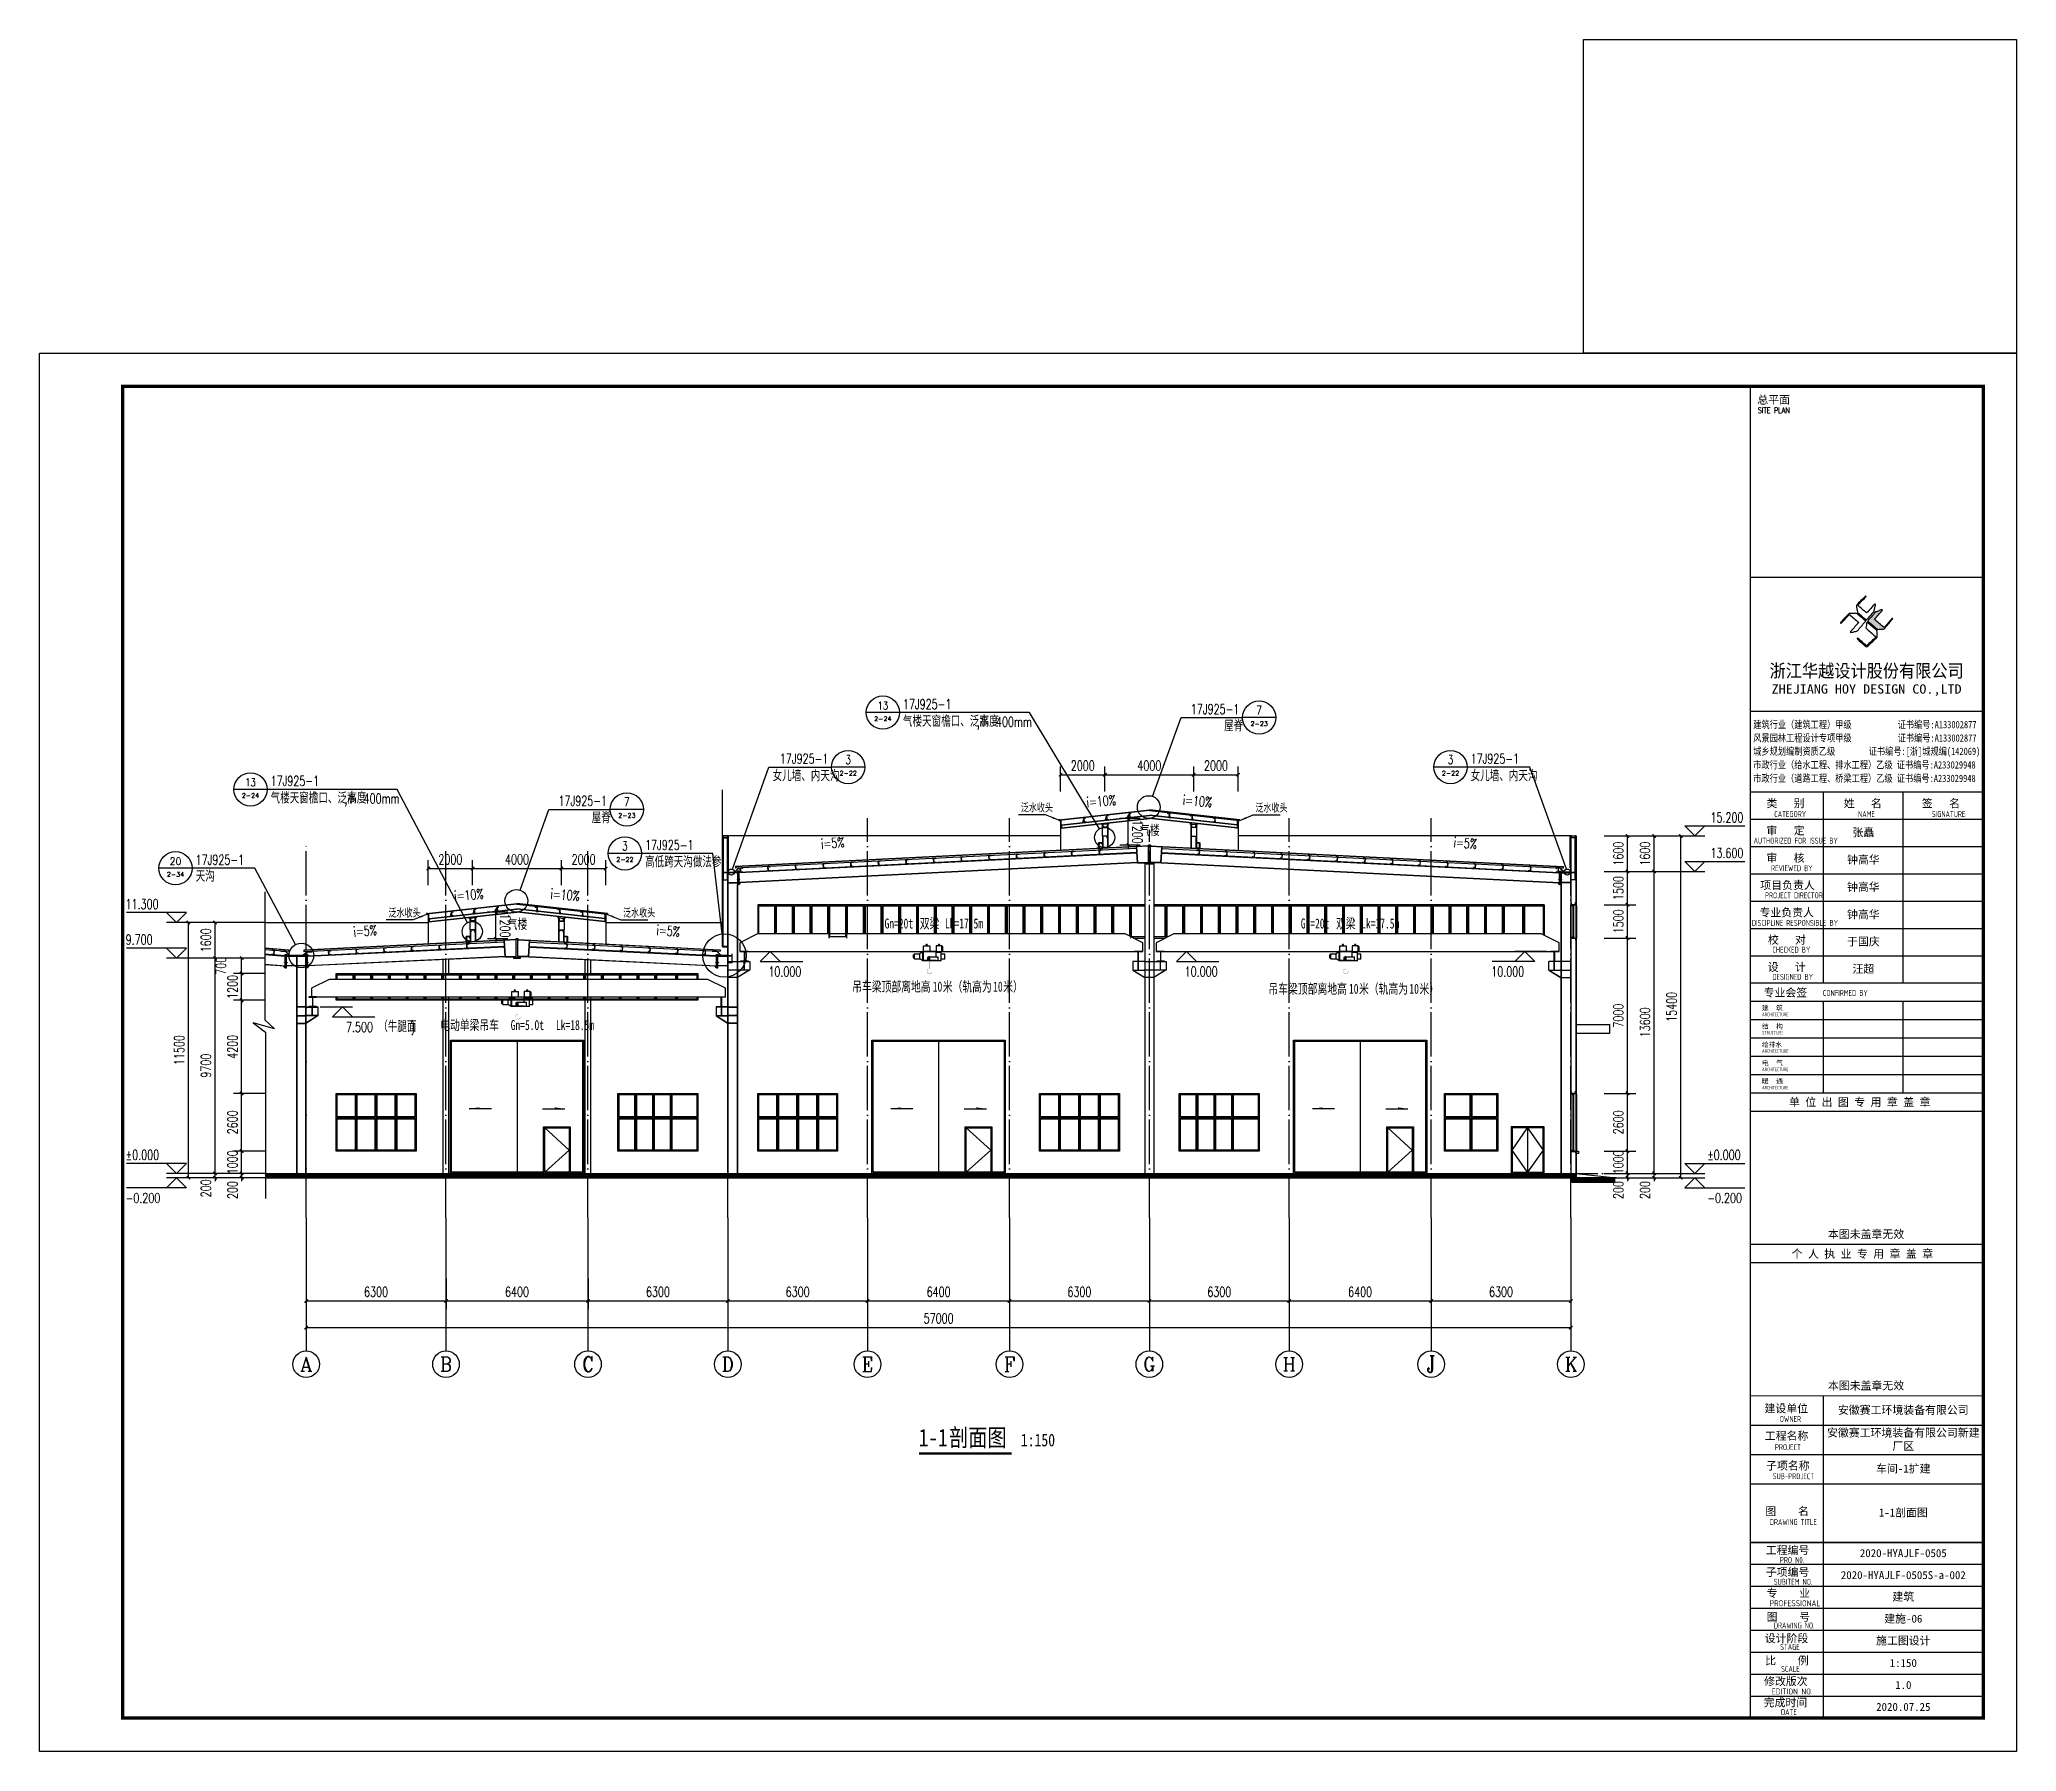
# Model space of a CAD drawing. Extents: x 1900113 to 2270874, y 17288394 to 17931430.
# Drawn here: x 2181774 to 2270874, y 17355598 to 17432720 of the extents above; entities that cross this region are included whole.
import ezdxf
from ezdxf.enums import TextEntityAlignment as Align

# ---------------------------------------------------------------- set-up
doc = ezdxf.new("R2010")
doc.units = 0
doc.header["$LTSCALE"] = 1000
doc.header["$MEASUREMENT"] = 0
doc.linetypes.add('DOTE', pattern=[2.42, 2, -0.2, 0.02, -0.2])
doc.layers.get('Defpoints').update_dxf_attribs({"color": 250})
for name, color, linetype in [('0 - 立面线', 7, 'Continuous'), ('06', 7, 'Continuous'), ('11', 3, 'Continuous'), ('AXIS_TEXT', 7, 'Continuous'), ('AXIS_外部', 171, 'Continuous'), ('COLUMN', 2, 'Continuous'), ('DIM_IDEN', 171, 'Continuous'), ('DIM_SYMB', 165, 'Continuous'), ('DOTE', 1, 'DOTE'), ('PUB_DIM', 161, 'Continuous'), ('PUB_TEXT', 7, 'Continuous'), ('PUB_TITLE', 4, 'Continuous'), ('PUB_WALL', 9, 'Continuous'), ('S_FLOOR', 2, 'Continuous'), ('TK', 4, 'Continuous'), ('WALL', 9, 'Continuous'), ('WINDOW', 140, 'Continuous'), ('YS', 130, 'Continuous'), ('彩板', 4, 'Continuous'), ('梁柱', 3, 'Continuous'), ('窗', 132, 'Continuous'), ('立面线条', 7, 'Continuous')]:
    doc.layers.add(name, color=color, linetype=linetype)
doc.styles.add('-宋体', font='', dxfattribs={"width": 0.8})
doc.styles.add('_TCH_AXIS', font='COMPLEX', dxfattribs={"bigfont": 'GBCBIG'})
doc.styles.add('_TCH_DIM', font='SIMPLEX', dxfattribs={"bigfont": 'GBCBIG'})
doc.styles.add('_TCH_DIM_T3', font='SIMPLEX', dxfattribs={"width": 0.705882, "bigfont": 'GBCBIG'})
doc.styles.add('_TCH_LABEL', font='COMPLEX', dxfattribs={"bigfont": 'GBCBIG'})
doc.styles.add('COMPLEX', font='COMPLEX')
doc.styles.add('HT', font='simhei.ttf', dxfattribs={"width": 0.7})
doc.styles.add('ROMANS', font='romans', dxfattribs={"width": 0.65, "height": 231.275})
doc.styles.add('TSSD_REIN', font='tssdeng.shx', dxfattribs={"width": 0.7, "bigfont": 'tssdchn.shx'})
doc.styles.add('图框字体', font='', dxfattribs={"width": 0.8})
doc.styles.add('图签宋体', font='', dxfattribs={"height": 300})
doc.styles.add('图签黑体', font='simhei.ttf', dxfattribs={"height": 550})
doc.styles.get('-宋体').set_extended_font_data('SimSun')
doc.styles.get('图框字体').set_extended_font_data('NSimSun')
doc.styles.get('图签宋体').set_extended_font_data('NSimSun')
doc.dimstyles.new('_TCH_ARCH&&150', dxfattribs={"dimtxt": 446.25, "dimasz": 150, "dimexe": 375, "dimexo": 450, "dimgap": 189.375, "dimtad": 1, "dimdec": 0, "dimzin": 0, "dimdsep": 46, "dimtxsty": '_TCH_DIM_T3', "dimblk": 'ARCHTICK', "dimcen": 0.09, "dimclrt": 7, "dimazin": 2, "dimtfac": 1, "dimtdec": 0, "dimtix": 1, "dimtmove": 2, "dimatfit": 3, "dimfxl": 0, "dimtolj": 1, "dimtzin": 0, "dimarcsym": 0})

msp = doc.modelspace()

# ---------------------------------------------------------------- texts
at = {"layer": 'PUB_TEXT', "style": '_TCH_LABEL'}
for s, height, p, p2 in [('2-24', 200.81, (2219388.6, 17402021.4), (2220172.7, 17402021.4)), ('13', 346.49, (2219541.4, 17402543.4), (2220019.9, 17402543.4)), ('7', 391.5, (2236612.6, 17402313.6), (2236873.7, 17402313.6)), ('2-23', 204.59, (2236353.5, 17401795.7), (2237132.8, 17401795.7)), ('3', 391.5, (2218088.8, 17400082.2), (2218349.8, 17400082.2)), ('3', 391.5, (2245235.2, 17400082.2), (2245496.2, 17400082.2)), ('2-22', 204.59, (2217829.6, 17399564.3), (2218609, 17399564.3)), ('2-22', 204.59, (2244976, 17399564.3), (2245755.4, 17399564.3)), ('2-24', 200.81, (2190888.6, 17398563.1), (2191672.7, 17398563.1)), ('13', 346.49, (2191041.4, 17399085.1), (2191519.9, 17399085.1)), ('7', 391.5, (2208112.6, 17398177.9), (2208373.7, 17398177.9)), ('2-23', 204.59, (2207853.5, 17397660), (2208632.8, 17397660)), ('3', 391.5, (2208025.8, 17396193.4), (2208286.8, 17396193.4)), ('2-34', 202.68, (2187511.1, 17395010.3), (2188292.9, 17395010.3)), ('20', 329.48, (2187635.3, 17395536.5), (2188168.7, 17395536.5)), ('2-22', 204.59, (2207766.7, 17395675.5), (2208546, 17395675.5))]:
    msp.add_text(s, height=height, dxfattribs=at).set_placement(p, p2, align=Align.FIT)
at = {"layer": 'PUB_TEXT'}
for s, height, style, p in [('气楼天窗檐口、泛水', 506.38, '_TCH_LABEL', (2220688.2, 17401759.8)), ('高度', 506.38, '_TCH_LABEL', (2224140.7, 17401759.8)), ('屋脊', 506.38, '_TCH_LABEL', (2235159.9, 17401548.1)), ('女儿墙、内天沟', 506.38, '_TCH_LABEL', (2214815.3, 17399305.6)), ('女儿墙、内天沟', 506.38, '_TCH_LABEL', (2246273.2, 17399305.6)), ('气楼天窗檐口、泛水', 506.38, '_TCH_LABEL', (2192188.2, 17398301.6)), ('高度', 506.38, '_TCH_LABEL', (2195640.7, 17398301.6)), ('屋脊', 506.38, '_TCH_LABEL', (2206659.9, 17397412.4)), ('泛水收头', 361.7, '_TCH_LABEL', (2226001.4, 17397912.1)), ('泛水收头', 361.7, '_TCH_LABEL', (2236574.3, 17397900.9)), ('高低跨天沟做法参', 506.38, '_TCH_LABEL', (2209063.8, 17395422.3)), ('天沟', 506.38, '_TCH_LABEL', (2188809.5, 17394778)), ('泛水收头', 361.7, '_TCH_LABEL', (2197501.4, 17393170.1)), ('泛水收头', 361.7, '_TCH_LABEL', (2208074.3, 17393170.1)), ('（牛腿面', 506.38, '_TCH_DIM', (2197040.9, 17388009.4))]:
    msp.add_text(s, height=height, dxfattribs=dict(at, style=style)).set_placement(p)
for s, height, style, width, p in [('17J925-1', 446.25, '_TCH_LABEL', 0.705882, (2220688.2, 17402555.2)), ('400mm', 446.25, '_TCH_LABEL', 0.705882, (2224877.9, 17401759.8)), ('17J925-1', 446.25, '_TCH_LABEL', 0.705882, (2233660.7, 17402332.3)), (',', 446.2, '_TCH_LABEL', 0.705882, (2224005.7, 17401759.8)), ('17J925-1', 446.25, '_TCH_LABEL', 0.705882, (2215136.8, 17400100.9)), ('17J925-1', 446.25, '_TCH_LABEL', 0.705882, (2246273.2, 17400100.9)), ('17J925-1', 446.25, '_TCH_LABEL', 0.705882, (2192188.2, 17399096.9)), ('400mm', 446.25, '_TCH_LABEL', 0.705882, (2196377.9, 17398301.6)), ('17J925-1', 446.25, '_TCH_LABEL', 0.705882, (2205160.7, 17398196.5)), (',', 446.2, '_TCH_LABEL', 0.705882, (2195505.7, 17398301.6)), ('15.200', 446.25, '_TCH_DIM', 0.705882, (2257083.9, 17397449.4)), ('气楼', 450.63, 'HT', 0.7, (2231374.8, 17396880.7)), ('17J925-1', 446.25, '_TCH_LABEL', 0.705882, (2188809.5, 17395545.4)), ('17J925-1', 446.25, '_TCH_LABEL', 0.705882, (2209063.8, 17396212.1)), ('13.600', 446.25, '_TCH_DIM', 0.705882, (2257083.9, 17395849.4)), ('11.300', 446.25, '_TCH_DIM', 0.705882, (2185651.8, 17393549.4)), ('9.700', 446.25, '_TCH_DIM', 0.705882, (2185651.8, 17391949.4)), ('气楼', 450.63, 'HT', 0.7, (2202874.8, 17392655.7)), ('Gn=20t', 450.63, 'HT', 0.7, (2219857.9, 17392672.4)), ('双梁', 450.63, 'HT', 0.7, (2221445.8, 17392672.4)), ('Lk=17.5m', 450.63, 'HT', 0.7, (2222579.9, 17392672.4)), ('Gn=20t', 450.63, 'HT', 0.7, (2238617.9, 17392672.4)), ('双梁', 450.63, 'HT', 0.7, (2240205.8, 17392672.4)), ('Lk=17.5m', 450.63, 'HT', 0.7, (2241339.9, 17392672.4)), ('10.000', 446.25, '_TCH_DIM', 0.705882, (2214623.4, 17390509.4)), ('10.000', 446.25, '_TCH_DIM', 0.705882, (2233383.4, 17390509.4)), ('10.000', 446.25, '_TCH_DIM', 0.705882, (2247201.7, 17390509.4)), ('吊车梁顶部离地高', 450.63, 'HT', 0.7, (2218401.2, 17389831)), ('10', 450.63, 'HT', 0.7, (2222030.6, 17389831)), ('米（轨高为', 450.63, 'HT', 0.7, (2222484.2, 17389831)), ('10', 450.63, 'HT', 0.7, (2224752.6, 17389831)), ('米）', 450.63, 'HT', 0.7, (2225206.3, 17389831)), ('吊车梁顶部离地高', 450.63, 'HT', 0.7, (2237161.2, 17389731)), ('10', 450.63, 'HT', 0.7, (2240790.6, 17389731)), ('米（轨高为', 450.63, 'HT', 0.7, (2241244.2, 17389731)), ('10', 450.63, 'HT', 0.7, (2243512.6, 17389731)), ('米）', 450.63, 'HT', 0.7, (2243966.3, 17389731)), ('7.500', 446.25, '_TCH_DIM', 0.705882, (2195585.9, 17388009.4)), (')', 446.2, '_TCH_DIM', 0.705882, (2198515.4, 17388009.4)), ('电动单梁吊车', 450.63, 'HT', 0.7, (2199832.4, 17388098.3)), ('Gn=5.0t', 450.63, 'HT', 0.7, (2203008.1, 17388098.3)), ('Lk=18.5m', 450.63, 'HT', 0.7, (2205049.6, 17388098.3)), ('%%P0.000', 446.25, '_TCH_DIM', 0.705882, (2185651.8, 17382249.4)), ('%%P0.000', 446.25, '_TCH_DIM', 0.705882, (2256933.9, 17382249.4)), ('-0.200', 446.25, '_TCH_DIM', 0.705882, (2185651.8, 17380309.4)), ('-0.200', 446.25, '_TCH_DIM', 0.705882, (2256933.9, 17380309.4)), ('1-1', 793.04, '图框字体', 0.8, (2221405, 17369343.7)), ('剖面图', 793.04, '图框字体', 0.8, (2222766, 17369343.7)), ('1:150', 566.46, '图框字体', 0.8, (2226001.1, 17369343.7))]:
    msp.add_text(s, height=height, dxfattribs=dict(at, style=style, width=width)).set_placement(p)
at = {"layer": 'PUB_TEXT', "style": '_TCH_DIM', "width": 0.705882}
for s, rotation, p in [('i=10%', 4.504963, (2228981.6, 17398137.4)), ('i=10%', 355.495037, (2233287.6, 17398241.1)), ('i=5%', 4.504963, (2217013.7, 17396255)), ('i=5%', 355.495037, (2245494.7, 17396339.8)), ('i=10%', 4.504963, (2200481.6, 17393912.4)), ('i=10%', 355.495037, (2204787.6, 17394016.1)), ('i=5%', 4.504963, (2195939.4, 17392296.6)), ('i=5%', 355.495037, (2209569, 17392381.5))]:
    msp.add_text(s, height=446.25, rotation=rotation, dxfattribs=at).set_placement(p)

# ---------------------------------------------------------------- blocks, each defined once
blk = doc.blocks.new('A$C6E6B7AEC')
at = {"layer": 'YS'}
for p, q in [((0, 0), (0, 75)), ((0, 75), (20, 75)), ((2, 2), (2, 72)), ((2, 72), (20, 72)), ((198, 2), (2, 2)), ((20, 72), (20, 75)), ((180, 75), (200, 75)), ((180, 72), (180, 75)), ((180, 72), (198, 72)), ((198, 72), (198, 2)), ((200, 75), (200, 0)), ((200, 0), (0, 0))]:
    blk.add_line(p, q, dxfattribs=at)
blk = doc.blocks.new('A$C25862AEB')
at = {"layer": 'YS'}
for p, q in [((200, 75), (0, 75)), ((0, 75), (0, 0)), ((0, 0), (20, 0)), ((198, 72), (2, 72)), ((2, 72), (2, 2)), ((2, 2), (20, 2)), ((205, 81), (5, 81)), ((5, 81), (5, 75)), ((205, 75), (5, 75)), ((20, 2), (20, 0)), ((180, 2), (198, 2)), ((180, 2), (180, 0)), ((180, 0), (200, 0)), ((198, 2), (198, 72)), ((200, 0), (200, 75))]:
    blk.add_line(p, q, dxfattribs=at)
blk = doc.blocks.new('A$C53AF4E09')
at = {"layer": 'COLUMN'}
blk.add_hatch(color=256, dxfattribs=at).paths.add_polyline_path([(350, 450), (0, 450), (0, 440), (170, 440), (170, 10), (0, 10), (0, 0), (350, 0), (350, 10), (180, 10), (180, 440), (350, 440)])
blk.add_lwpolyline([(0, 440), (0, 450), (350, 450), (350, 440), (180, 440), (180, 10), (350, 10), (350, 0), (0, 0), (0, 10), (170, 10), (170, 440)], close=True, dxfattribs=at)
blk = doc.blocks.new('A$C72861E34')
for p, q in [((0, 0), (0, 150)), ((0, 150), (60, 150)), ((60, 0), (0, 0)), ((3, 147), (3, 3)), ((57, 147), (3, 147)), ((3, 3), (58, 3)), ((57, 123), (57, 147)), ((60, 123), (57, 123)), ((57, 27), (60, 27)), ((58, 3), (57, 27)), ((60, 150), (60, 123)), ((60, 27), (60, 0))]:
    blk.add_line(p, q)
blk = doc.blocks.new('A$C2E1941DB')
at = {"color": 3, "linetype": 'ByBlock'}
for points in [[(55, 0), (0, 0), (55, 150)], [(57, 150), (55, 150), (55, 0), (57, 0)], [(117, 140), (117, 160), (57, 160), (57, 0), (117, 0), (117, 20)], [(115, 140), (115, 158), (60, 158), (60, 3), (115, 3), (115, 20)]]:
    blk.add_lwpolyline(points, dxfattribs=at)
blk = doc.blocks.new('A$C19DF6FF6')
at = {"xscale": -2.0736, "yscale": 2.0736, "zscale": 2.0736, "rotation": 355.4260438756032}
blk.add_blockref('A$C2E1941DB', (242, 0), dxfattribs=at)
blk = doc.blocks.new('A$C1CF62CEA')
at = {"color": 7}
for p, q in [((47, 913), (0, 867)), ((47, 677), (47, 913)), ((47, 913), (282, 913)), ((424, 1007), (282, 913)), ((282, 677), (282, 913)), ((1012, 1007), (424, 1007)), ((424, 583), (424, 1007)), ((448, 1264), (731, 1264)), ((448, 1007), (448, 1264)), ((448, 599), (448, 1007)), ((731, 1264), (731, 1007)), ((1279, 1264), (1012, 1264)), ((1012, 1264), (1012, 1007)), ((1012, 1007), (1279, 1007)), ((1012, 756), (1012, 1007)), ((1012, 975), (1247, 975)), ((1247, 583), (1247, 975)), ((1404, 897), (1247, 897)), ((1279, 1007), (1279, 1264)), ((1279, 1264), (1318, 1226)), ((1279, 1007), (1318, 1044)), ((1318, 1044), (1318, 1226)), ((1404, 662), (1404, 897)), ((0, 723), (0, 867)), ((47, 677), (0, 723)), ((47, 677), (282, 677)), ((424, 583), (282, 677)), ((1247, 583), (424, 583)), ((679, 599), (448, 599)), ((679, 744), (632, 744)), ((632, 744), (632, 599)), ((718, 779), (679, 756)), ((679, 756), (679, 583)), ((718, 779), (718, 583)), ((1110, 756), (718, 756)), ((718, 756), (718, 599)), ((1012, 599), (718, 599)), ((1012, 599), (1110, 599)), ((1110, 599), (1110, 756)), ((1404, 662), (1247, 662))]:
    blk.add_line(p, q, dxfattribs=at)
at = {"color": 7, "linetype": 'ByBlock', "const_width": 7.84}
blk.add_lwpolyline([(830, 116, -2.414214), (718, 227), (718, 583)], format="xyb", dxfattribs=at)
at = {"color": 7, "extrusion": (0, 0, -1)}
for centre in [(589, 1299), (1145, 1299)]:
    blk.add_ellipse(centre, major_axis=(24.4, 24.4), ratio=1, start_param=3.926991, end_param=10.210176, dxfattribs=at)
blk = doc.blocks.new('A$C6EE6551E')
at = {"layer": 'COLUMN'}
blk.add_hatch(color=256, dxfattribs=at).paths.add_polyline_path([(5, 195), (75, 200), (77, 175), (82, 175), (80, 205), (0, 200), (13, 0), (93, 5), (91, 35), (86, 35), (88, 10), (18, 5)])
blk.add_lwpolyline([(93, 5), (13, 0), (0, 200), (80, 205), (82, 175), (77, 175), (75, 200), (5, 195), (18, 5), (88, 10), (86, 35), (91, 35)], close=True, dxfattribs=at)
blk = doc.blocks.new('A$C053D6479')
at = {"layer": 'PUB_TITLE'}
h = blk.add_hatch(color=256, dxfattribs=at)
h.dxf.hatch_style = 1
edge = h.paths.add_edge_path()
edge.add_spline(control_points=[(1026, 827), (1105, 920), (1188, 1008), (1266, 1102)], knot_values=[13, 13, 13, 13, 14, 14, 14, 14], degree=3, periodic=0)
edge.add_spline(control_points=[(1266, 1102), (1258, 1111), (1249, 1119), (1239, 1116)], knot_values=[12, 12, 12, 12, 13, 13, 13, 13], degree=3, periodic=0)
edge.add_spline(control_points=[(1239, 1116), (1210, 1107), (1179, 1092), (1144, 1077)], knot_values=[11, 11, 11, 11, 12, 12, 12, 12], degree=3, periodic=0)
edge.add_spline(control_points=[(1144, 1077), (1109, 1063), (1069, 1053), (1047, 1038)], knot_values=[10, 10, 10, 10, 11, 11, 11, 11], degree=3, periodic=0)
edge.add_spline(control_points=[(1047, 1038), (1028, 1026), (1007, 992), (991, 972)], knot_values=[9, 9, 9, 9, 10, 10, 10, 10], degree=3, periodic=0)
edge.add_spline(control_points=[(991, 972), (942, 913), (899, 868), (849, 810)], knot_values=[8, 8, 8, 8, 9, 9, 9, 9], degree=3, periodic=0)
edge.add_spline(control_points=[(849, 810), (842, 801), (822, 776), (822, 775)], knot_values=[7, 7, 7, 7, 8, 8, 8, 8], degree=3, periodic=0)
edge.add_spline(control_points=[(822, 775), (823, 771), (848, 752), (859, 744)], knot_values=[6, 6, 6, 6, 7, 7, 7, 7], degree=3, periodic=0)
edge.add_spline(control_points=[(859, 744), (949, 670), (1035, 592), (1122, 521)], knot_values=[5, 5, 5, 5, 6, 6, 6, 6], degree=3, periodic=0)
edge.add_spline(control_points=[(1122, 521), (1153, 527), (1185, 530), (1217, 533)], knot_values=[4, 4, 4, 4, 5, 5, 5, 5], degree=3, periodic=0)
edge.add_spline(control_points=[(1217, 533), (1246, 535), (1293, 532), (1316, 542)], knot_values=[3, 3, 3, 3, 4, 4, 4, 4], degree=3, periodic=0)
edge.add_spline(control_points=[(1316, 542), (1327, 547), (1338, 565), (1349, 579)], knot_values=[2, 2, 2, 2, 3, 3, 3, 3], degree=3, periodic=0)
edge.add_spline(control_points=[(1349, 579), (1423, 670), (1507, 759), (1572, 848)], knot_values=[1, 1, 1, 1, 2, 2, 2, 2], degree=3, periodic=0)
edge.add_spline(control_points=[(1572, 848), (1564, 852), (1561, 861), (1551, 862)], knot_values=[0, 0, 0, 0, 1, 1, 1, 1], degree=3, periodic=0)
edge.add_spline(control_points=[(1551, 862), (1469, 769), (1393, 671), (1310, 579)], knot_values=[15, 15, 15, 15, 16, 16, 16, 16], degree=3, periodic=0)
edge.add_spline(control_points=[(1310, 579), (1216, 662), (1118, 742), (1026, 827)], knot_values=[14, 14, 14, 14, 15, 15, 15, 15], degree=3, periodic=0)
at = {"layer": 'TK'}
for points, knots in [([(1031, 1298), (1066, 1286), (1054, 1262), (1045, 1224), (1036, 1188), (1031, 1158), (1024, 1121), (1020, 1104), (1017, 1085), (1012, 1071), (1004, 1052), (976, 1026), (956, 1003), (906, 946), (866, 899), (814, 839), (806, 829), (789, 806), (787, 806), (777, 804), (728, 856), (719, 864), (651, 922), (580, 978), (514, 1036), (509, 1106), (488, 1176), (479, 1247), (570, 1343), (663, 1436), (758, 1526), (764, 1523), (768, 1518), (774, 1515), (693, 1422), (599, 1343), (520, 1249), (607, 1171), (698, 1096), (789, 1021), (874, 1109), (950, 1206), (1031, 1298)], [0, 0, 0, 0, 1, 1, 1, 2, 2, 2, 3, 3, 3, 4, 4, 4, 5, 5, 5, 6, 6, 6, 7, 7, 7, 8, 8, 8, 9, 9, 9, 10, 10, 10, 11, 11, 11, 12, 12, 12, 13, 13, 13, 14, 14, 14, 14]), ([(555, 949), (624, 891), (699, 833), (760, 773), (689, 691), (614, 604), (539, 517), (529, 505), (516, 487), (506, 482), (492, 475), (469, 472), (452, 467), (416, 456), (383, 448), (342, 438), (323, 433), (297, 422), (293, 440), (291, 452), (313, 470), (322, 480), (400, 566), (477, 652), (553, 736), (460, 815), (366, 894), (270, 970), (183, 883), (101, 791), (16, 703), (-18, 714), (9, 735), (28, 755), (103, 838), (192, 930), (266, 1005), (319, 1009), (387, 1005), (442, 1007), (456, 1008), (472, 1011), (485, 1007), (507, 1000), (534, 967), (555, 949)], [0, 0, 0, 0, 1, 1, 1, 2, 2, 2, 3, 3, 3, 4, 4, 4, 5, 5, 5, 6, 6, 6, 7, 7, 7, 8, 8, 8, 9, 9, 9, 10, 10, 10, 11, 11, 11, 12, 12, 12, 13, 13, 13, 14, 14, 14, 15, 15, 15, 15]), ([(1097, 490), (1100, 425), (1106, 361), (1107, 294), (1018, 207), (925, 121), (830, 33), (818, 21), (800, 0), (787, 0), (768, -1), (725, 49), (712, 60), (662, 103), (616, 143), (568, 186), (545, 207), (518, 224), (499, 250), (501, 259), (511, 261), (516, 267), (609, 192), (696, 111), (785, 33), (883, 118), (977, 208), (1070, 298), (992, 373), (892, 456), (803, 534), (791, 544), (768, 561), (766, 569), (761, 588), (776, 634), (780, 655), (785, 690), (788, 721), (795, 746), (897, 661), (998, 576), (1097, 490)], [0, 0, 0, 0, 1, 1, 1, 2, 2, 2, 3, 3, 3, 4, 4, 4, 5, 5, 5, 6, 6, 6, 7, 7, 7, 8, 8, 8, 9, 9, 9, 10, 10, 10, 11, 11, 11, 12, 12, 12, 13, 13, 13, 14, 14, 14, 14]), ([(1551, 862), (1561, 861), (1564, 852), (1572, 848), (1507, 759), (1423, 670), (1349, 579), (1338, 565), (1327, 547), (1316, 542), (1293, 532), (1246, 535), (1217, 533), (1185, 530), (1153, 527), (1122, 521), (1035, 592), (949, 670), (859, 744), (848, 752), (823, 771), (822, 775), (822, 776), (842, 801), (849, 810), (899, 868), (942, 913), (991, 972), (1007, 992), (1028, 1026), (1047, 1038), (1069, 1053), (1109, 1063), (1144, 1077), (1179, 1092), (1210, 1107), (1239, 1116), (1249, 1119), (1258, 1111), (1266, 1102), (1188, 1008), (1105, 920), (1026, 827), (1118, 742), (1216, 662), (1310, 579), (1393, 671), (1469, 769), (1551, 862)], [0, 0, 0, 0, 1, 1, 1, 2, 2, 2, 3, 3, 3, 4, 4, 4, 5, 5, 5, 6, 6, 6, 7, 7, 7, 8, 8, 8, 9, 9, 9, 10, 10, 10, 11, 11, 11, 12, 12, 12, 13, 13, 13, 14, 14, 14, 15, 15, 15, 16, 16, 16, 16])]:
    blk.add_open_spline(points, degree=3, knots=knots, dxfattribs=at)
blk = doc.blocks.new('GeYuanFrame_10511414', base_point=(18.76, 4.34))
at = {"layer": 'PUB_TITLE'}
for points in [[(554.76, 235.14), (554.76, 292.54)], [(578.76, 235.14), (578.76, 292.54)], [(554.76, 202.14), (554.76, 229.64)], [(578.76, 202.14), (578.76, 229.64)], [(554.76, 14.34), (554.76, 111.14)]]:
    blk.add_lwpolyline(points, dxfattribs=at)
at = {"layer": 'TK'}
for p, q in [((43.76, 414.34), (602.76, 414.34)), ((532.76, 316.74), (602.76, 316.74)), ((532.76, 284.34), (602.76, 284.34)), ((532.76, 276.14), (602.76, 276.14)), ((532.76, 267.94), (602.76, 267.94)), ((532.76, 259.74), (602.76, 259.74)), ((532.76, 251.54), (602.76, 251.54)), ((532.76, 243.34), (602.76, 243.34)), ((532.76, 235.14), (602.76, 235.14)), ((532.76, 235.14), (602.76, 235.14)), ((532.76, 102.34), (602.76, 102.34)), ((532.76, 93.54), (602.76, 93.54)), ((532.76, 84.74), (554.76, 84.74)), ((532.76, 84.74), (602.76, 84.74)), ((532.76, 67.18), (602.76, 67.18)), ((532.76, 67.14), (602.76, 67.14)), ((532.76, 60.58), (602.76, 60.58)), ((532.76, 53.98), (602.76, 53.98)), ((532.76, 47.38), (602.76, 47.38)), ((532.76, 40.78), (602.76, 40.78)), ((532.76, 34.18), (602.76, 34.18)), ((532.76, 27.58), (602.76, 27.58)), ((532.76, 20.98), (602.76, 20.98)), ((532.76, 14.34), (602.76, 14.34))]:
    blk.add_line(p, q, dxfattribs=at)
for points in [[(18.76, 424.34), (612.76, 424.34), (612.76, 4.34), (18.76, 4.34), (18.76, 424.34)], [(532.76, 292.54), (602.76, 292.54)], [(532.76, 235.14), (602.76, 235.14)], [(532.76, 229.64), (602.76, 229.64)], [(532.76, 224.14), (602.76, 224.14)], [(532.76, 218.64), (602.76, 218.64)], [(532.76, 213.14), (602.76, 213.14)], [(532.76, 207.64), (602.76, 207.64)], [(532.76, 202.14), (602.76, 202.14)], [(532.76, 196.64), (602.76, 196.64)], [(532.76, 151.14), (602.76, 151.14)]]:
    blk.add_lwpolyline(points, dxfattribs=at)
at = {"layer": 'TK', "const_width": 1}
blk.add_lwpolyline([(602.76, 414.34), (43.76, 414.34), (43.76, 14.34), (602.76, 14.34)], close=True, dxfattribs=at)
at = {"layer": 'TK'}
for points, const_width in [([(532.76, 414.34), (532.76, 14.34)], 0.4), ([(532.76, 356.95), (602.76, 356.95)], 0.35), ([(532.76, 292.54), (602.76, 292.54)], 0.35), ([(532.76, 292.54), (602.76, 292.54)], 0.35), ([(532.76, 235.14), (602.76, 235.14)], 0.35), ([(532.76, 202.14), (602.76, 202.14)], 0.35), ([(532.76, 156.64), (602.76, 156.64)], 0.35), ([(532.76, 111.14), (602.76, 111.14)], 0.35), ([(532.76, 67.18), (602.76, 67.18)], 0.35)]:
    blk.add_lwpolyline(points, dxfattribs=dict(at, const_width=const_width))
at = {"layer": 'PUB_TITLE', "xscale": 0.01000000000021828, "yscale": 0.01000000000021828, "zscale": 0.01}
blk.add_blockref('A$C053D6479', (559.86, 336.08), dxfattribs=at)
at = {"layer": 'TK', "style": '图签宋体'}
for s, height, p in [('总平面', 2.4, (534.9, 409.1)), ('类   别', 2.4, (537.65, 287.9)), ('姓   名', 2.4, (560.87, 287.9)), ('签   名', 2.4, (584.35, 287.9)), ('审   定', 2.4, (537.65, 279.7)), ('审   核', 2.4, (537.65, 271.5)), ('项目负责人', 2.4, (535.8, 263.3)), ('专业负责人', 2.4, (535.56, 255.1)), ('校   对', 2.4, (538.06, 246.9)), ('设   计', 2.4, (538.03, 238.7)), ('专业会签', 2.4, (536.79, 231.05)), ('建  筑', 1.44, (536.28, 226.92)), ('结  构', 1.44, (536.28, 221.42)), ('给排水', 1.44, (536.28, 215.92)), ('电  气', 1.44, (536.28, 210.42)), ('暖  通', 1.44, (536.28, 204.92)), ('单 位 出 图 专 用 章 盖 章', 2.4, (544.39, 198.16)), ('本图未盖章无效', 2.4, (556.1, 158.51)), ('个 人 执 业 专 用 章 盖 章', 2.4, (545.19, 152.58)), ('本图未盖章无效', 2.4, (556.1, 113.01)), ('建设单位', 2.4, (537.06, 106.14)), ('工程名称', 2.4, (537.14, 97.93)), ('子项名称', 2.4, (537.52, 88.95)), ('图    名', 2.4, (537.3, 75.3)), ('工程编号', 2.4, (537.44, 63.58)), ('子项编号', 2.4, (537.44, 57)), ('专    业', 2.4, (537.68, 50.69)), ('图    号', 2.4, (537.69, 43.58)), ('设计阶段', 2.4, (537.12, 37.12)), ('比    例', 2.4, (537.26, 30.44)), ('修改版次', 2.4, (536.91, 24.22)), ('完成时间', 2.4, (536.79, 17.83))]:
    blk.add_text(s, height=height, dxfattribs=at).set_placement(p)
at = {"layer": 'TK'}
for s, height, style, width, p in [('SITE PLAN', 1.697, 'ROMANS', 0.76, (535.02, 406.31)), ('建筑行业（建筑工程）甲级           证书编号:A133002877', 2.2, '-宋体', 0.8, (533.67, 311.64)), ('风景园林工程设计专项甲级           证书编号:A133002877', 2.2, '-宋体', 0.8, (533.67, 307.62)), ('城乡规划编制资质乙级        证书编号:[浙]城规编(142069)', 2.2, '-宋体', 0.8, (533.67, 303.63)), ('市政行业（给水工程、排水工程）乙级 证书编号:A233029948', 2.2, '-宋体', 0.8, (533.67, 299.55)), ('市政行业（道路工程、桥梁工程）乙级 证书编号:A233029948', 2.2, '-宋体', 0.8, (533.67, 295.5)), ('CATEGORY', 1.8, 'TSSD_REIN', 0.7, (539.99, 284.98)), ('NAME', 1.8, 'TSSD_REIN', 0.7, (565.18, 284.98)), ('SIGNATURE', 1.8, 'TSSD_REIN', 0.7, (587.34, 284.98)), ('AUTHORIZED FOR ISSUE BY', 1.8, 'TSSD_REIN', 0.7, (533.79, 276.98)), ('REVIEWED BY', 1.8, 'TSSD_REIN', 0.7, (539.03, 268.72)), ('PROJECT DIRECTOR', 1.8, 'TSSD_REIN', 0.7, (537.22, 260.55)), ('DISCIPLINE RESPONSIBLE BY', 1.8, 'TSSD_REIN', 0.7, (533.25, 252.28)), ('CHECKED BY', 1.8, 'TSSD_REIN', 0.7, (539.42, 244.25)), ('DESIGNED BY', 1.8, 'TSSD_REIN', 0.7, (539.43, 236.08)), ('CONFIRMED BY', 1.8, 'TSSD_REIN', 0.7, (554.61, 231.23)), ('ARCHITECTURE', 1.08, 'TSSD_REIN', 0.7, (536.32, 225.15)), ('STRUCTURE', 1.08, 'TSSD_REIN', 0.7, (536.32, 219.65)), ('ARCHITECTURE', 1.08, 'TSSD_REIN', 0.7, (536.32, 214.15)), ('ARCHITECTURE', 1.08, 'TSSD_REIN', 0.7, (536.32, 208.65)), ('ARCHITECTURE', 1.08, 'TSSD_REIN', 0.7, (536.32, 203.15)), ('OWNER', 1.8, 'TSSD_REIN', 0.7, (541.65, 103.29)), ('PROJECT', 1.8, 'TSSD_REIN', 0.7, (540.19, 94.83)), ('SUB-PROJECT', 1.8, 'TSSD_REIN', 0.7, (539.53, 86.11)), ('DRAWING TITLE', 1.8, 'TSSD_REIN', 0.7, (538.64, 72.34)), ('PRO N0.', 1.8, 'TSSD_REIN', 0.7, (541.68, 60.96)), ('SUBITEM NO.', 1.8, 'TSSD_REIN', 0.7, (539.82, 54.39)), ('PROFESSIONAL', 1.8, 'TSSD_REIN', 0.8, (538.55, 47.95)), ('DRAWING NO.', 1.8, 'TSSD_REIN', 0.7, (539.86, 41.26)), ('STAGE', 1.8, 'TSSD_REIN', 0.7, (541.76, 34.84)), ('SCALE', 1.8, 'TSSD_REIN', 0.7, (542.05, 28.23)), ('EDITION NO.', 1.8, 'TSSD_REIN', 0.8, (539.2, 21.45)), ('DATE', 1.8, 'TSSD_REIN', 0.7, (542, 15.26))]:
    blk.add_text(s, height=height, dxfattribs=dict(at, style=style, width=width)).set_placement(p)
for s, height, style, width, p in [('浙江华越设计股份有限公司', 3.96, 'HT', 0.9, (567.74, 328.97)), ('ZHEJIANG HOY DESIGN CO.,LTD', 2.8, '图签黑体', 1.11, (567.73, 323.1))]:
    blk.add_text(s, height=height, dxfattribs=dict(at, style=style, width=width)).set_placement(p, align=Align.MIDDLE)
at = {"layer": 'TK', "char_height": 2.4, "attachment_point": 5, "style": '图签宋体'}
for s, insert, width in [('张矗', (566.76, 280.21), 24), ('钟高华', (566.76, 272.04), 24), ('钟高华', (566.76, 263.84), 24), ('钟高华', (566.76, 255.57), 24), ('于国庆', (566.76, 247.44), 24), ('汪超', (566.76, 239.24), 24), ('安徽赛工环境装备有限公司', (578.76, 106.74), 48), ('安徽赛工环境装备有限公司新建厂区', (578.76, 97.94), 48), ('车间-1扩建', (578.76, 89.14), 48), ('1-1剖面图', (578.76, 75.94), 48), ('2020-HYAJLF-0505', (578.76, 63.88), 48), ('2020-HYAJLF-0505S-a-002', (578.76, 57.28), 48), ('建筑', (578.76, 50.68), 48), ('建施-06', (578.76, 44.08), 48), ('施工图设计', (578.76, 37.48), 48), ('1:150', (578.76, 30.88), 48), ('1.0', (578.76, 24.28), 48), ('2020.07.25', (578.76, 17.69), 48)]:
    blk.add_mtext(s, dxfattribs=dict(at, insert=insert, width=width))
blk = doc.blocks.new('_ArchTick')
at = {"color": 0, "linetype": 'ByBlock', "const_width": 0.4}
blk.add_lwpolyline([(-0.5, -0.5), (0.5, 0.5)], dxfattribs=at)
blk = doc.blocks.new('*D131')
at = {"layer": 'Defpoints', "color": 0}
for p in [(2201293, 17395373), (2199293, 17394173), (2201293, 17394173)]:
    blk.add_point(p, dxfattribs=at)
at = {"layer": 'PUB_DIM', "color": 0, "lineweight": -2}
for p, q in [((2199293, 17394623), (2199293, 17395748)), ((2199293, 17395373), (2201293, 17395373)), ((2201293, 17394623), (2201293, 17395748))]:
    blk.add_line(p, q, dxfattribs=at)
at = {"layer": 'PUB_DIM', "color": 0, "lineweight": -2, "xscale": 150, "yscale": 150, "zscale": 150, "rotation": 180}
blk.add_blockref('_ArchTick', (2199293, 17395373), dxfattribs=at)
at = {"layer": 'PUB_DIM', "color": 0, "lineweight": -2, "xscale": 150, "yscale": 150, "zscale": 150}
blk.add_blockref('_ArchTick', (2201293, 17395373), dxfattribs=at)
at = {"layer": 'PUB_DIM', "color": 7, "insert": (2200293, 17395786), "char_height": 446.2, "attachment_point": 5, "style": '_TCH_DIM_T3'}
blk.add_mtext('\\A1;2000', dxfattribs=at)
blk = doc.blocks.new('*D132')
at = {"layer": 'Defpoints', "color": 0}
for p in [(2205293, 17395373), (2201293, 17394173), (2205293, 17394173)]:
    blk.add_point(p, dxfattribs=at)
at = {"layer": 'PUB_DIM', "color": 0, "lineweight": -2}
for p, q in [((2201293, 17394623), (2201293, 17395748)), ((2201293, 17395373), (2205293, 17395373)), ((2205293, 17394623), (2205293, 17395748))]:
    blk.add_line(p, q, dxfattribs=at)
at = {"layer": 'PUB_DIM', "color": 0, "lineweight": -2, "xscale": 150, "yscale": 150, "zscale": 150, "rotation": 180}
blk.add_blockref('_ArchTick', (2201293, 17395373), dxfattribs=at)
at = {"layer": 'PUB_DIM', "color": 0, "lineweight": -2, "xscale": 150, "yscale": 150, "zscale": 150}
blk.add_blockref('_ArchTick', (2205293, 17395373), dxfattribs=at)
at = {"layer": 'PUB_DIM', "color": 7, "insert": (2203293, 17395786), "char_height": 446.2, "attachment_point": 5, "style": '_TCH_DIM_T3'}
blk.add_mtext('\\A1;4000', dxfattribs=at)
blk = doc.blocks.new('*D133')
at = {"layer": 'Defpoints', "color": 0}
for p in [(2207293, 17395373), (2205293, 17394173), (2207293, 17394173)]:
    blk.add_point(p, dxfattribs=at)
at = {"layer": 'PUB_DIM', "color": 0, "lineweight": -2}
for p, q in [((2205293, 17394623), (2205293, 17395748)), ((2205293, 17395373), (2207293, 17395373)), ((2207293, 17394623), (2207293, 17395748))]:
    blk.add_line(p, q, dxfattribs=at)
at = {"layer": 'PUB_DIM', "color": 0, "lineweight": -2, "xscale": 150, "yscale": 150, "zscale": 150, "rotation": 180}
blk.add_blockref('_ArchTick', (2205293, 17395373), dxfattribs=at)
at = {"layer": 'PUB_DIM', "color": 0, "lineweight": -2, "xscale": 150, "yscale": 150, "zscale": 150}
blk.add_blockref('_ArchTick', (2207293, 17395373), dxfattribs=at)
at = {"layer": 'PUB_DIM', "color": 7, "insert": (2206293, 17395786), "char_height": 446.2, "attachment_point": 5, "style": '_TCH_DIM_T3'}
blk.add_mtext('\\A1;2000', dxfattribs=at)
blk = doc.blocks.new('*D134')
at = {"layer": 'Defpoints', "color": 0}
for p in [(2202343, 17393405), (2203325, 17393405), (2203325, 17392205)]:
    blk.add_point(p, dxfattribs=at)
at = {"layer": 'PUB_DIM', "color": 0, "lineweight": -2}
for p, q in [((2202875, 17393405), (2201968, 17393405)), ((2202343, 17393405), (2202343, 17393555)), ((2202343, 17392205), (2202343, 17393405)), ((2202875, 17392205), (2201968, 17392205)), ((2202343, 17392205), (2202343, 17392055))]:
    blk.add_line(p, q, dxfattribs=at)
at = {"layer": 'PUB_DIM', "color": 0, "lineweight": -2, "xscale": 150, "yscale": 150, "zscale": 150}
for p, rotation in [((2202343, 17393405), 270.0007657400676), ((2202343, 17392205), 90.00076574006758)]:
    blk.add_blockref('_ArchTick', p, dxfattribs=dict(at, rotation=rotation))
at = {"layer": 'PUB_DIM', "color": 7, "insert": (2202755, 17392805), "char_height": 446.2, "attachment_point": 5, "rotation": 270.00077, "style": '_TCH_DIM_T3'}
blk.add_mtext('\\A1;1200', dxfattribs=at)
blk = doc.blocks.new('*D135')
at = {"layer": 'Defpoints', "color": 0}
for p in [(2190883, 17381642), (2192383, 17381642), (2192383, 17381442)]:
    blk.add_point(p, dxfattribs=at)
at = {"layer": 'PUB_DIM', "color": 0, "lineweight": -2}
for p, q in [((2191933, 17381642), (2190508, 17381642)), ((2190883, 17381642), (2190883, 17381792)), ((2190883, 17381442), (2190883, 17381642)), ((2191933, 17381442), (2190508, 17381442)), ((2190883, 17381442), (2190883, 17381292))]:
    blk.add_line(p, q, dxfattribs=at)
at = {"layer": 'PUB_DIM', "color": 0, "lineweight": -2, "xscale": 150, "yscale": 150, "zscale": 150}
for p, rotation in [((2190883, 17381642), 270), ((2190883, 17381442), 90)]:
    blk.add_blockref('_ArchTick', p, dxfattribs=dict(at, rotation=rotation))
at = {"layer": 'PUB_DIM', "color": 7, "insert": (2190471, 17380887), "char_height": 446.2, "attachment_point": 5, "rotation": 90, "style": '_TCH_DIM_T3'}
blk.add_mtext('\\A1;200', dxfattribs=at)
blk = doc.blocks.new('*D136')
at = {"layer": 'Defpoints', "color": 0}
for p in [(2190883, 17382642), (2192383, 17382642), (2192383, 17381642)]:
    blk.add_point(p, dxfattribs=at)
at = {"layer": 'PUB_DIM', "color": 0, "lineweight": -2}
for p, q in [((2191933, 17382642), (2190508, 17382642)), ((2190883, 17382642), (2190883, 17382792)), ((2190883, 17381642), (2190883, 17382642)), ((2191933, 17381642), (2190508, 17381642)), ((2190883, 17381642), (2190883, 17381492))]:
    blk.add_line(p, q, dxfattribs=at)
at = {"layer": 'PUB_DIM', "color": 0, "lineweight": -2, "xscale": 150, "yscale": 150, "zscale": 150}
for p, rotation in [((2190883, 17382642), 270), ((2190883, 17381642), 90)]:
    blk.add_blockref('_ArchTick', p, dxfattribs=dict(at, rotation=rotation))
at = {"layer": 'PUB_DIM', "color": 7, "insert": (2190471, 17382142), "char_height": 446.2, "attachment_point": 5, "rotation": 90, "style": '_TCH_DIM_T3'}
blk.add_mtext('\\A1;1000', dxfattribs=at)
blk = doc.blocks.new('*D137')
at = {"layer": 'Defpoints', "color": 0}
for p in [(2190883, 17385242), (2192383, 17385242), (2192383, 17382642)]:
    blk.add_point(p, dxfattribs=at)
at = {"layer": 'PUB_DIM', "color": 0, "lineweight": -2}
for p, q in [((2191933, 17385242), (2190508, 17385242)), ((2190883, 17382642), (2190883, 17385242)), ((2191933, 17382642), (2190508, 17382642))]:
    blk.add_line(p, q, dxfattribs=at)
at = {"layer": 'PUB_DIM', "color": 0, "lineweight": -2, "xscale": 150, "yscale": 150, "zscale": 150}
for p, rotation in [((2190883, 17385242), 90), ((2190883, 17382642), 270)]:
    blk.add_blockref('_ArchTick', p, dxfattribs=dict(at, rotation=rotation))
at = {"layer": 'PUB_DIM', "color": 7, "insert": (2190471, 17383942), "char_height": 446.2, "attachment_point": 5, "rotation": 90, "style": '_TCH_DIM_T3'}
blk.add_mtext('\\A1;2600', dxfattribs=at)
blk = doc.blocks.new('*D138')
at = {"layer": 'Defpoints', "color": 0}
for p in [(2190883, 17389442), (2192383, 17389442), (2192383, 17385242)]:
    blk.add_point(p, dxfattribs=at)
at = {"layer": 'PUB_DIM', "color": 0, "lineweight": -2}
for p, q in [((2191933, 17389442), (2190508, 17389442)), ((2190883, 17385242), (2190883, 17389442)), ((2191933, 17385242), (2190508, 17385242))]:
    blk.add_line(p, q, dxfattribs=at)
at = {"layer": 'PUB_DIM', "color": 0, "lineweight": -2, "xscale": 150, "yscale": 150, "zscale": 150}
for p, rotation in [((2190883, 17389442), 90), ((2190883, 17385242), 270)]:
    blk.add_blockref('_ArchTick', p, dxfattribs=dict(at, rotation=rotation))
at = {"layer": 'PUB_DIM', "color": 7, "insert": (2190471, 17387342), "char_height": 446.2, "attachment_point": 5, "rotation": 90, "style": '_TCH_DIM_T3'}
blk.add_mtext('\\A1;4200', dxfattribs=at)
blk = doc.blocks.new('*D139')
at = {"layer": 'Defpoints', "color": 0}
for p in [(2190883, 17390642), (2192383, 17390642), (2192383, 17389442)]:
    blk.add_point(p, dxfattribs=at)
at = {"layer": 'PUB_DIM', "color": 0, "lineweight": -2}
for p, q in [((2191933, 17390642), (2190508, 17390642)), ((2190883, 17390642), (2190883, 17390792)), ((2190883, 17389442), (2190883, 17390642)), ((2191933, 17389442), (2190508, 17389442)), ((2190883, 17389442), (2190883, 17389292))]:
    blk.add_line(p, q, dxfattribs=at)
at = {"layer": 'PUB_DIM', "color": 0, "lineweight": -2, "xscale": 150, "yscale": 150, "zscale": 150}
for p, rotation in [((2190883, 17390642), 270), ((2190883, 17389442), 90)]:
    blk.add_blockref('_ArchTick', p, dxfattribs=dict(at, rotation=rotation))
at = {"layer": 'PUB_DIM', "color": 7, "insert": (2190471, 17390042), "char_height": 446.2, "attachment_point": 5, "rotation": 90, "style": '_TCH_DIM_T3'}
blk.add_mtext('\\A1;1200', dxfattribs=at)
blk = doc.blocks.new('*D140')
at = {"layer": 'Defpoints', "color": 0}
for p in [(2190883, 17391342), (2192383, 17391342), (2192383, 17390642)]:
    blk.add_point(p, dxfattribs=at)
at = {"layer": 'PUB_DIM', "color": 0, "lineweight": -2}
for p, q in [((2191933, 17391342), (2190508, 17391342)), ((2191933, 17390642), (2190508, 17390642)), ((2190883, 17390642), (2190883, 17391342))]:
    blk.add_line(p, q, dxfattribs=at)
at = {"layer": 'PUB_DIM', "color": 0, "lineweight": -2, "xscale": 150, "yscale": 150, "zscale": 150}
for p, rotation in [((2190883, 17391342), 90), ((2190883, 17390642), 270)]:
    blk.add_blockref('_ArchTick', p, dxfattribs=dict(at, rotation=rotation))
at = {"layer": 'PUB_DIM', "color": 7, "insert": (2189946, 17390992), "char_height": 446.2, "attachment_point": 5, "rotation": 90, "style": '_TCH_DIM_T3'}
blk.add_mtext('\\A1;700', dxfattribs=at)
blk = doc.blocks.new('*D141')
at = {"layer": 'Defpoints', "color": 0}
for p in [(2188483, 17392942), (2192383, 17392942), (2192383, 17381442)]:
    blk.add_point(p, dxfattribs=at)
at = {"layer": 'PUB_DIM', "color": 0, "lineweight": -2}
for p, q in [((2191933, 17392942), (2188108, 17392942)), ((2188483, 17381442), (2188483, 17392942)), ((2191933, 17381442), (2188108, 17381442))]:
    blk.add_line(p, q, dxfattribs=at)
at = {"layer": 'PUB_DIM', "color": 0, "lineweight": -2, "xscale": 150, "yscale": 150, "zscale": 150}
for p, rotation in [((2188483, 17392942), 90), ((2188483, 17381442), 270)]:
    blk.add_blockref('_ArchTick', p, dxfattribs=dict(at, rotation=rotation))
at = {"layer": 'PUB_DIM', "color": 7, "insert": (2188071, 17387192), "char_height": 446.2, "attachment_point": 5, "rotation": 90, "style": '_TCH_DIM_T3'}
blk.add_mtext('\\A1;11500', dxfattribs=at)
blk = doc.blocks.new('*D142')
at = {"layer": 'Defpoints', "color": 0}
for p in [(2189683, 17381642), (2192383, 17381642), (2192383, 17381442)]:
    blk.add_point(p, dxfattribs=at)
at = {"layer": 'PUB_DIM', "color": 0, "lineweight": -2}
for p, q in [((2191933, 17381642), (2189308, 17381642)), ((2189683, 17381642), (2189683, 17381792)), ((2189683, 17381442), (2189683, 17381642)), ((2191933, 17381442), (2189308, 17381442)), ((2189683, 17381442), (2189683, 17381292))]:
    blk.add_line(p, q, dxfattribs=at)
at = {"layer": 'PUB_DIM', "color": 0, "lineweight": -2, "xscale": 150, "yscale": 150, "zscale": 150}
for p, rotation in [((2189683, 17381642), 270), ((2189683, 17381442), 90)]:
    blk.add_blockref('_ArchTick', p, dxfattribs=dict(at, rotation=rotation))
at = {"layer": 'PUB_DIM', "color": 7, "insert": (2189271, 17380967), "char_height": 446.2, "attachment_point": 5, "rotation": 90, "style": '_TCH_DIM_T3'}
blk.add_mtext('\\A1;200', dxfattribs=at)
blk = doc.blocks.new('*D143')
at = {"layer": 'Defpoints', "color": 0}
for p in [(2189683, 17391342), (2192383, 17391342), (2192383, 17381642)]:
    blk.add_point(p, dxfattribs=at)
at = {"layer": 'PUB_DIM', "color": 0, "lineweight": -2}
for p, q in [((2191933, 17391342), (2189308, 17391342)), ((2189683, 17381642), (2189683, 17391342)), ((2191933, 17381642), (2189308, 17381642))]:
    blk.add_line(p, q, dxfattribs=at)
at = {"layer": 'PUB_DIM', "color": 0, "lineweight": -2, "xscale": 150, "yscale": 150, "zscale": 150}
for p, rotation in [((2189683, 17391342), 90), ((2189683, 17381642), 270)]:
    blk.add_blockref('_ArchTick', p, dxfattribs=dict(at, rotation=rotation))
at = {"layer": 'PUB_DIM', "color": 7, "insert": (2189271, 17386492), "char_height": 446.2, "attachment_point": 5, "rotation": 90, "style": '_TCH_DIM_T3'}
blk.add_mtext('\\A1;9700', dxfattribs=at)
blk = doc.blocks.new('*D144')
at = {"layer": 'Defpoints', "color": 0}
for p in [(2189683, 17392942), (2192383, 17392942), (2192383, 17391342)]:
    blk.add_point(p, dxfattribs=at)
at = {"layer": 'PUB_DIM', "color": 0, "lineweight": -2}
for p, q in [((2191933, 17392942), (2189308, 17392942)), ((2189683, 17391342), (2189683, 17392942)), ((2191933, 17391342), (2189308, 17391342))]:
    blk.add_line(p, q, dxfattribs=at)
at = {"layer": 'PUB_DIM', "color": 0, "lineweight": -2, "xscale": 150, "yscale": 150, "zscale": 150}
for p, rotation in [((2189683, 17392942), 90), ((2189683, 17391342), 270)]:
    blk.add_blockref('_ArchTick', p, dxfattribs=dict(at, rotation=rotation))
at = {"layer": 'PUB_DIM', "color": 7, "insert": (2189271, 17392142), "char_height": 446.2, "attachment_point": 5, "rotation": 90, "style": '_TCH_DIM_T3'}
blk.add_mtext('\\A1;1600', dxfattribs=at)
blk = doc.blocks.new('*D145')
at = {"layer": 'Defpoints', "color": 0}
for p in [(2229793, 17399598), (2227793, 17398398), (2229793, 17398398)]:
    blk.add_point(p, dxfattribs=at)
at = {"layer": 'PUB_DIM', "color": 0, "lineweight": -2}
for p, q in [((2227793, 17398848), (2227793, 17399973)), ((2227793, 17399598), (2229793, 17399598)), ((2229793, 17398848), (2229793, 17399973))]:
    blk.add_line(p, q, dxfattribs=at)
at = {"layer": 'PUB_DIM', "color": 0, "lineweight": -2, "xscale": 150, "yscale": 150, "zscale": 150, "rotation": 180}
blk.add_blockref('_ArchTick', (2227793, 17399598), dxfattribs=at)
at = {"layer": 'PUB_DIM', "color": 0, "lineweight": -2, "xscale": 150, "yscale": 150, "zscale": 150}
blk.add_blockref('_ArchTick', (2229793, 17399598), dxfattribs=at)
at = {"layer": 'PUB_DIM', "color": 7, "insert": (2228793, 17400011), "char_height": 446.2, "attachment_point": 5, "style": '_TCH_DIM_T3'}
blk.add_mtext('\\A1;2000', dxfattribs=at)
blk = doc.blocks.new('*D146')
at = {"layer": 'Defpoints', "color": 0}
for p in [(2233793, 17399598), (2229793, 17398398), (2233793, 17398398)]:
    blk.add_point(p, dxfattribs=at)
at = {"layer": 'PUB_DIM', "color": 0, "lineweight": -2}
for p, q in [((2229793, 17398848), (2229793, 17399973)), ((2229793, 17399598), (2233793, 17399598)), ((2233793, 17398848), (2233793, 17399973))]:
    blk.add_line(p, q, dxfattribs=at)
at = {"layer": 'PUB_DIM', "color": 0, "lineweight": -2, "xscale": 150, "yscale": 150, "zscale": 150, "rotation": 180}
blk.add_blockref('_ArchTick', (2229793, 17399598), dxfattribs=at)
at = {"layer": 'PUB_DIM', "color": 0, "lineweight": -2, "xscale": 150, "yscale": 150, "zscale": 150}
blk.add_blockref('_ArchTick', (2233793, 17399598), dxfattribs=at)
at = {"layer": 'PUB_DIM', "color": 7, "insert": (2231793, 17400011), "char_height": 446.2, "attachment_point": 5, "style": '_TCH_DIM_T3'}
blk.add_mtext('\\A1;4000', dxfattribs=at)
blk = doc.blocks.new('*D147')
at = {"layer": 'Defpoints', "color": 0}
for p in [(2235793, 17399598), (2233793, 17398398), (2235793, 17398398)]:
    blk.add_point(p, dxfattribs=at)
at = {"layer": 'PUB_DIM', "color": 0, "lineweight": -2}
for p, q in [((2233793, 17398848), (2233793, 17399973)), ((2233793, 17399598), (2235793, 17399598)), ((2235793, 17398848), (2235793, 17399973))]:
    blk.add_line(p, q, dxfattribs=at)
at = {"layer": 'PUB_DIM', "color": 0, "lineweight": -2, "xscale": 150, "yscale": 150, "zscale": 150, "rotation": 180}
blk.add_blockref('_ArchTick', (2233793, 17399598), dxfattribs=at)
at = {"layer": 'PUB_DIM', "color": 0, "lineweight": -2, "xscale": 150, "yscale": 150, "zscale": 150}
blk.add_blockref('_ArchTick', (2235793, 17399598), dxfattribs=at)
at = {"layer": 'PUB_DIM', "color": 7, "insert": (2234793, 17400011), "char_height": 446.2, "attachment_point": 5, "style": '_TCH_DIM_T3'}
blk.add_mtext('\\A1;2000', dxfattribs=at)
blk = doc.blocks.new('*D148')
at = {"layer": 'Defpoints', "color": 0}
for p in [(2230843, 17397630), (2231825, 17397630), (2231825, 17396430)]:
    blk.add_point(p, dxfattribs=at)
at = {"layer": 'PUB_DIM', "color": 0, "lineweight": -2}
for p, q in [((2230843, 17397630), (2230843, 17397780)), ((2231375, 17397630), (2230468, 17397630)), ((2230843, 17396430), (2230843, 17397630)), ((2231375, 17396430), (2230468, 17396430)), ((2230843, 17396430), (2230843, 17396280))]:
    blk.add_line(p, q, dxfattribs=at)
at = {"layer": 'PUB_DIM', "color": 0, "lineweight": -2, "xscale": 150, "yscale": 150, "zscale": 150}
for p, rotation in [((2230843, 17397630), 270.0007657400676), ((2230843, 17396430), 90.00076574006758)]:
    blk.add_blockref('_ArchTick', p, dxfattribs=dict(at, rotation=rotation))
at = {"layer": 'PUB_DIM', "color": 7, "insert": (2231255, 17397030), "char_height": 446.2, "attachment_point": 5, "rotation": 270.00077, "style": '_TCH_DIM_T3'}
blk.add_mtext('\\A1;1200', dxfattribs=at)
blk = doc.blocks.new('*D149')
at = {"layer": 'Defpoints', "color": 0}
for p in [(2251843, 17381642), (2253343, 17381642), (2251843, 17381442)]:
    blk.add_point(p, dxfattribs=at)
at = {"layer": 'PUB_DIM', "color": 0, "lineweight": -2}
for p, q in [((2252293, 17381642), (2253718, 17381642)), ((2253343, 17381642), (2253343, 17381792)), ((2253343, 17381442), (2253343, 17381642)), ((2252293, 17381442), (2253718, 17381442)), ((2253343, 17381442), (2253343, 17381292))]:
    blk.add_line(p, q, dxfattribs=at)
at = {"layer": 'PUB_DIM', "color": 0, "lineweight": -2, "xscale": 150, "yscale": 150, "zscale": 150}
for p, rotation in [((2253343, 17381642), 270), ((2253343, 17381442), 90)]:
    blk.add_blockref('_ArchTick', p, dxfattribs=dict(at, rotation=rotation))
at = {"layer": 'PUB_DIM', "color": 7, "insert": (2252930, 17380887), "char_height": 446.2, "attachment_point": 5, "rotation": 90, "style": '_TCH_DIM_T3'}
blk.add_mtext('\\A1;200', dxfattribs=at)
blk = doc.blocks.new('*D150')
at = {"layer": 'Defpoints', "color": 0}
for p in [(2251843, 17382642), (2253343, 17382642), (2251843, 17381642)]:
    blk.add_point(p, dxfattribs=at)
at = {"layer": 'PUB_DIM', "color": 0, "lineweight": -2}
for p, q in [((2252293, 17382642), (2253718, 17382642)), ((2253343, 17382642), (2253343, 17382792)), ((2253343, 17381642), (2253343, 17382642)), ((2252293, 17381642), (2253718, 17381642)), ((2253343, 17381642), (2253343, 17381492))]:
    blk.add_line(p, q, dxfattribs=at)
at = {"layer": 'PUB_DIM', "color": 0, "lineweight": -2, "xscale": 150, "yscale": 150, "zscale": 150}
for p, rotation in [((2253343, 17382642), 270), ((2253343, 17381642), 90)]:
    blk.add_blockref('_ArchTick', p, dxfattribs=dict(at, rotation=rotation))
at = {"layer": 'PUB_DIM', "color": 7, "insert": (2252930, 17382142), "char_height": 446.2, "attachment_point": 5, "rotation": 90, "style": '_TCH_DIM_T3'}
blk.add_mtext('\\A1;1000', dxfattribs=at)
blk = doc.blocks.new('*D151')
at = {"layer": 'Defpoints', "color": 0}
for p in [(2251843, 17385242), (2253343, 17385242), (2251843, 17382642)]:
    blk.add_point(p, dxfattribs=at)
at = {"layer": 'PUB_DIM', "color": 0, "lineweight": -2}
for p, q in [((2252293, 17385242), (2253718, 17385242)), ((2253343, 17382642), (2253343, 17385242)), ((2252293, 17382642), (2253718, 17382642))]:
    blk.add_line(p, q, dxfattribs=at)
at = {"layer": 'PUB_DIM', "color": 0, "lineweight": -2, "xscale": 150, "yscale": 150, "zscale": 150}
for p, rotation in [((2253343, 17385242), 90), ((2253343, 17382642), 270)]:
    blk.add_blockref('_ArchTick', p, dxfattribs=dict(at, rotation=rotation))
at = {"layer": 'PUB_DIM', "color": 7, "insert": (2252930, 17383942), "char_height": 446.2, "attachment_point": 5, "rotation": 90, "style": '_TCH_DIM_T3'}
blk.add_mtext('\\A1;2600', dxfattribs=at)
blk = doc.blocks.new('*D152')
at = {"layer": 'Defpoints', "color": 0}
for p in [(2251843, 17392242), (2253343, 17392242), (2251843, 17385242)]:
    blk.add_point(p, dxfattribs=at)
at = {"layer": 'PUB_DIM', "color": 0, "lineweight": -2}
for p, q in [((2252293, 17392242), (2253718, 17392242)), ((2253343, 17385242), (2253343, 17392242)), ((2252293, 17385242), (2253718, 17385242))]:
    blk.add_line(p, q, dxfattribs=at)
at = {"layer": 'PUB_DIM', "color": 0, "lineweight": -2, "xscale": 150, "yscale": 150, "zscale": 150}
for p, rotation in [((2253343, 17392242), 90), ((2253343, 17385242), 270)]:
    blk.add_blockref('_ArchTick', p, dxfattribs=dict(at, rotation=rotation))
at = {"layer": 'PUB_DIM', "color": 7, "insert": (2252930, 17388742), "char_height": 446.2, "attachment_point": 5, "rotation": 90, "style": '_TCH_DIM_T3'}
blk.add_mtext('\\A1;7000', dxfattribs=at)
blk = doc.blocks.new('*D153')
at = {"layer": 'Defpoints', "color": 0}
for p in [(2251843, 17393742), (2253343, 17393742), (2251843, 17392242)]:
    blk.add_point(p, dxfattribs=at)
at = {"layer": 'PUB_DIM', "color": 0, "lineweight": -2}
for p, q in [((2252293, 17393742), (2253718, 17393742)), ((2253343, 17392242), (2253343, 17393742)), ((2252293, 17392242), (2253718, 17392242))]:
    blk.add_line(p, q, dxfattribs=at)
at = {"layer": 'PUB_DIM', "color": 0, "lineweight": -2, "xscale": 150, "yscale": 150, "zscale": 150}
for p, rotation in [((2253343, 17393742), 90), ((2253343, 17392242), 270)]:
    blk.add_blockref('_ArchTick', p, dxfattribs=dict(at, rotation=rotation))
at = {"layer": 'PUB_DIM', "color": 7, "insert": (2252930, 17392992), "char_height": 446.2, "attachment_point": 5, "rotation": 90, "style": '_TCH_DIM_T3'}
blk.add_mtext('\\A1;1500', dxfattribs=at)
blk = doc.blocks.new('*D154')
at = {"layer": 'Defpoints', "color": 0}
for p in [(2251843, 17395242), (2253343, 17395242), (2251843, 17393742)]:
    blk.add_point(p, dxfattribs=at)
at = {"layer": 'PUB_DIM', "color": 0, "lineweight": -2}
for p, q in [((2252293, 17395242), (2253718, 17395242)), ((2253343, 17393742), (2253343, 17395242)), ((2252293, 17393742), (2253718, 17393742))]:
    blk.add_line(p, q, dxfattribs=at)
at = {"layer": 'PUB_DIM', "color": 0, "lineweight": -2, "xscale": 150, "yscale": 150, "zscale": 150}
for p, rotation in [((2253343, 17395242), 90), ((2253343, 17393742), 270)]:
    blk.add_blockref('_ArchTick', p, dxfattribs=dict(at, rotation=rotation))
at = {"layer": 'PUB_DIM', "color": 7, "insert": (2252930, 17394492), "char_height": 446.2, "attachment_point": 5, "rotation": 90, "style": '_TCH_DIM_T3'}
blk.add_mtext('\\A1;1500', dxfattribs=at)
blk = doc.blocks.new('*D155')
at = {"layer": 'Defpoints', "color": 0}
for p in [(2251843, 17396842), (2253343, 17396842), (2251843, 17395242)]:
    blk.add_point(p, dxfattribs=at)
at = {"layer": 'PUB_DIM', "color": 0, "lineweight": -2}
for p, q in [((2252293, 17396842), (2253718, 17396842)), ((2253343, 17395242), (2253343, 17396842)), ((2252293, 17395242), (2253718, 17395242))]:
    blk.add_line(p, q, dxfattribs=at)
at = {"layer": 'PUB_DIM', "color": 0, "lineweight": -2, "xscale": 150, "yscale": 150, "zscale": 150}
for p, rotation in [((2253343, 17396842), 90), ((2253343, 17395242), 270)]:
    blk.add_blockref('_ArchTick', p, dxfattribs=dict(at, rotation=rotation))
at = {"layer": 'PUB_DIM', "color": 7, "insert": (2252930, 17396042), "char_height": 446.2, "attachment_point": 5, "rotation": 90, "style": '_TCH_DIM_T3'}
blk.add_mtext('\\A1;1600', dxfattribs=at)
blk = doc.blocks.new('*D156')
at = {"layer": 'Defpoints', "color": 0}
for p in [(2251843, 17396842), (2255743, 17396842), (2251843, 17381442)]:
    blk.add_point(p, dxfattribs=at)
at = {"layer": 'PUB_DIM', "color": 0, "lineweight": -2}
for p, q in [((2252293, 17396842), (2256118, 17396842)), ((2255743, 17381442), (2255743, 17396842)), ((2252293, 17381442), (2256118, 17381442))]:
    blk.add_line(p, q, dxfattribs=at)
at = {"layer": 'PUB_DIM', "color": 0, "lineweight": -2, "xscale": 150, "yscale": 150, "zscale": 150}
for p, rotation in [((2255743, 17396842), 90), ((2255743, 17381442), 270)]:
    blk.add_blockref('_ArchTick', p, dxfattribs=dict(at, rotation=rotation))
at = {"layer": 'PUB_DIM', "color": 7, "insert": (2255330, 17389142), "char_height": 446.2, "attachment_point": 5, "rotation": 90, "style": '_TCH_DIM_T3'}
blk.add_mtext('\\A1;15400', dxfattribs=at)
blk = doc.blocks.new('*D157')
at = {"layer": 'Defpoints', "color": 0}
for p in [(2251843, 17381642), (2254543, 17381642), (2251843, 17381442)]:
    blk.add_point(p, dxfattribs=at)
at = {"layer": 'PUB_DIM', "color": 0, "lineweight": -2}
for p, q in [((2252293, 17381642), (2254918, 17381642)), ((2254543, 17381642), (2254543, 17381792)), ((2254543, 17381442), (2254543, 17381642)), ((2252293, 17381442), (2254918, 17381442)), ((2254543, 17381442), (2254543, 17381292))]:
    blk.add_line(p, q, dxfattribs=at)
at = {"layer": 'PUB_DIM', "color": 0, "lineweight": -2, "xscale": 150, "yscale": 150, "zscale": 150}
for p, rotation in [((2254543, 17381642), 270), ((2254543, 17381442), 90)]:
    blk.add_blockref('_ArchTick', p, dxfattribs=dict(at, rotation=rotation))
at = {"layer": 'PUB_DIM', "color": 7, "insert": (2254130, 17380887), "char_height": 446.2, "attachment_point": 5, "rotation": 90, "style": '_TCH_DIM_T3'}
blk.add_mtext('\\A1;200', dxfattribs=at)
blk = doc.blocks.new('*D158')
at = {"layer": 'Defpoints', "color": 0}
for p in [(2251843, 17395242), (2254543, 17395242), (2251843, 17381642)]:
    blk.add_point(p, dxfattribs=at)
at = {"layer": 'PUB_DIM', "color": 0, "lineweight": -2}
for p, q in [((2252293, 17395242), (2254918, 17395242)), ((2254543, 17381642), (2254543, 17395242)), ((2252293, 17381642), (2254918, 17381642))]:
    blk.add_line(p, q, dxfattribs=at)
at = {"layer": 'PUB_DIM', "color": 0, "lineweight": -2, "xscale": 150, "yscale": 150, "zscale": 150}
for p, rotation in [((2254543, 17395242), 90), ((2254543, 17381642), 270)]:
    blk.add_blockref('_ArchTick', p, dxfattribs=dict(at, rotation=rotation))
at = {"layer": 'PUB_DIM', "color": 7, "insert": (2254130, 17388442), "char_height": 446.2, "attachment_point": 5, "rotation": 90, "style": '_TCH_DIM_T3'}
blk.add_mtext('\\A1;13600', dxfattribs=at)
blk = doc.blocks.new('*D159')
at = {"layer": 'Defpoints', "color": 0}
for p in [(2251843, 17396842), (2254543, 17396842), (2251843, 17395242)]:
    blk.add_point(p, dxfattribs=at)
at = {"layer": 'PUB_DIM', "color": 0, "lineweight": -2}
for p, q in [((2252293, 17396842), (2254918, 17396842)), ((2254543, 17395242), (2254543, 17396842)), ((2252293, 17395242), (2254918, 17395242))]:
    blk.add_line(p, q, dxfattribs=at)
at = {"layer": 'PUB_DIM', "color": 0, "lineweight": -2, "xscale": 150, "yscale": 150, "zscale": 150}
for p, rotation in [((2254543, 17396842), 90), ((2254543, 17395242), 270)]:
    blk.add_blockref('_ArchTick', p, dxfattribs=dict(at, rotation=rotation))
at = {"layer": 'PUB_DIM', "color": 7, "insert": (2254130, 17396042), "char_height": 446.2, "attachment_point": 5, "rotation": 90, "style": '_TCH_DIM_T3'}
blk.add_mtext('\\A1;1600', dxfattribs=at)
blk = doc.blocks.new('*D160')
at = {"layer": 'AXIS_外部', "color": 0, "lineweight": -2}
for p, q in [((2244493, 17376904), (2244493, 17375517)), ((2250793, 17376904), (2250793, 17375517)), ((2244493, 17375892), (2250793, 17375892))]:
    blk.add_line(p, q, dxfattribs=at)
at = {"layer": 'Defpoints', "color": 0}
for p in [(2244493, 17377354), (2250793, 17377354), (2250793, 17375892)]:
    blk.add_point(p, dxfattribs=at)
at = {"layer": 'AXIS_外部', "color": 0, "lineweight": -2, "xscale": 150, "yscale": 150, "zscale": 150, "rotation": 180}
blk.add_blockref('_ArchTick', (2244493, 17375892), dxfattribs=at)
at = {"layer": 'AXIS_外部', "color": 0, "lineweight": -2, "xscale": 150, "yscale": 150, "zscale": 150}
blk.add_blockref('_ArchTick', (2250793, 17375892), dxfattribs=at)
at = {"layer": 'AXIS_外部', "color": 7, "insert": (2247643, 17376304), "char_height": 446.2, "attachment_point": 5, "style": '_TCH_DIM_T3'}
blk.add_mtext('\\A1;6300', dxfattribs=at)
blk = doc.blocks.new('*D161')
at = {"layer": 'AXIS_外部', "color": 0, "lineweight": -2}
for p, q in [((2238093, 17376904), (2238093, 17375517)), ((2244493, 17376904), (2244493, 17375517)), ((2238093, 17375892), (2244493, 17375892))]:
    blk.add_line(p, q, dxfattribs=at)
at = {"layer": 'Defpoints', "color": 0}
for p in [(2238093, 17377354), (2244493, 17377354), (2244493, 17375892)]:
    blk.add_point(p, dxfattribs=at)
at = {"layer": 'AXIS_外部', "color": 0, "lineweight": -2, "xscale": 150, "yscale": 150, "zscale": 150, "rotation": 180}
blk.add_blockref('_ArchTick', (2238093, 17375892), dxfattribs=at)
at = {"layer": 'AXIS_外部', "color": 0, "lineweight": -2, "xscale": 150, "yscale": 150, "zscale": 150}
blk.add_blockref('_ArchTick', (2244493, 17375892), dxfattribs=at)
at = {"layer": 'AXIS_外部', "color": 7, "insert": (2241293, 17376304), "char_height": 446.2, "attachment_point": 5, "style": '_TCH_DIM_T3'}
blk.add_mtext('\\A1;6400', dxfattribs=at)
blk = doc.blocks.new('*D162')
at = {"layer": 'AXIS_外部', "color": 0, "lineweight": -2}
for p, q in [((2231793, 17376904), (2231793, 17375517)), ((2238093, 17376904), (2238093, 17375517)), ((2231793, 17375892), (2238093, 17375892))]:
    blk.add_line(p, q, dxfattribs=at)
at = {"layer": 'Defpoints', "color": 0}
for p in [(2231793, 17377354), (2238093, 17377354), (2238093, 17375892)]:
    blk.add_point(p, dxfattribs=at)
at = {"layer": 'AXIS_外部', "color": 0, "lineweight": -2, "xscale": 150, "yscale": 150, "zscale": 150, "rotation": 180}
blk.add_blockref('_ArchTick', (2231793, 17375892), dxfattribs=at)
at = {"layer": 'AXIS_外部', "color": 0, "lineweight": -2, "xscale": 150, "yscale": 150, "zscale": 150}
blk.add_blockref('_ArchTick', (2238093, 17375892), dxfattribs=at)
at = {"layer": 'AXIS_外部', "color": 7, "insert": (2234943, 17376304), "char_height": 446.2, "attachment_point": 5, "style": '_TCH_DIM_T3'}
blk.add_mtext('\\A1;6300', dxfattribs=at)
blk = doc.blocks.new('*D163')
at = {"layer": 'AXIS_外部', "color": 0, "lineweight": -2}
for p, q in [((2225493, 17376904), (2225493, 17375517)), ((2231793, 17376904), (2231793, 17375517)), ((2225493, 17375892), (2231793, 17375892))]:
    blk.add_line(p, q, dxfattribs=at)
at = {"layer": 'Defpoints', "color": 0}
for p in [(2225493, 17377354), (2231793, 17377354), (2231793, 17375892)]:
    blk.add_point(p, dxfattribs=at)
at = {"layer": 'AXIS_外部', "color": 0, "lineweight": -2, "xscale": 150, "yscale": 150, "zscale": 150, "rotation": 180}
blk.add_blockref('_ArchTick', (2225493, 17375892), dxfattribs=at)
at = {"layer": 'AXIS_外部', "color": 0, "lineweight": -2, "xscale": 150, "yscale": 150, "zscale": 150}
blk.add_blockref('_ArchTick', (2231793, 17375892), dxfattribs=at)
at = {"layer": 'AXIS_外部', "color": 7, "insert": (2228643, 17376304), "char_height": 446.2, "attachment_point": 5, "style": '_TCH_DIM_T3'}
blk.add_mtext('\\A1;6300', dxfattribs=at)
blk = doc.blocks.new('*D164')
at = {"layer": 'AXIS_外部', "color": 0, "lineweight": -2}
for p, q in [((2219093, 17376904), (2219093, 17375517)), ((2225493, 17376904), (2225493, 17375517)), ((2219093, 17375892), (2225493, 17375892))]:
    blk.add_line(p, q, dxfattribs=at)
at = {"layer": 'Defpoints', "color": 0}
for p in [(2219093, 17377354), (2225493, 17377354), (2225493, 17375892)]:
    blk.add_point(p, dxfattribs=at)
at = {"layer": 'AXIS_外部', "color": 0, "lineweight": -2, "xscale": 150, "yscale": 150, "zscale": 150, "rotation": 180}
blk.add_blockref('_ArchTick', (2219093, 17375892), dxfattribs=at)
at = {"layer": 'AXIS_外部', "color": 0, "lineweight": -2, "xscale": 150, "yscale": 150, "zscale": 150}
blk.add_blockref('_ArchTick', (2225493, 17375892), dxfattribs=at)
at = {"layer": 'AXIS_外部', "color": 7, "insert": (2222293, 17376304), "char_height": 446.2, "attachment_point": 5, "style": '_TCH_DIM_T3'}
blk.add_mtext('\\A1;6400', dxfattribs=at)
blk = doc.blocks.new('*D165')
at = {"layer": 'AXIS_外部', "color": 0, "lineweight": -2}
for p, q in [((2212793, 17376904), (2212793, 17375517)), ((2219093, 17376904), (2219093, 17375517)), ((2212793, 17375892), (2219093, 17375892))]:
    blk.add_line(p, q, dxfattribs=at)
at = {"layer": 'Defpoints', "color": 0}
for p in [(2212793, 17377354), (2219093, 17377354), (2219093, 17375892)]:
    blk.add_point(p, dxfattribs=at)
at = {"layer": 'AXIS_外部', "color": 0, "lineweight": -2, "xscale": 150, "yscale": 150, "zscale": 150, "rotation": 180}
blk.add_blockref('_ArchTick', (2212793, 17375892), dxfattribs=at)
at = {"layer": 'AXIS_外部', "color": 0, "lineweight": -2, "xscale": 150, "yscale": 150, "zscale": 150}
blk.add_blockref('_ArchTick', (2219093, 17375892), dxfattribs=at)
at = {"layer": 'AXIS_外部', "color": 7, "insert": (2215943, 17376304), "char_height": 446.2, "attachment_point": 5, "style": '_TCH_DIM_T3'}
blk.add_mtext('\\A1;6300', dxfattribs=at)
blk = doc.blocks.new('*D166')
at = {"layer": 'AXIS_外部', "color": 0, "lineweight": -2}
for p, q in [((2206493, 17376904), (2206493, 17375517)), ((2212793, 17376904), (2212793, 17375517)), ((2206493, 17375892), (2212793, 17375892))]:
    blk.add_line(p, q, dxfattribs=at)
at = {"layer": 'Defpoints', "color": 0}
for p in [(2206493, 17377354), (2212793, 17377354), (2212793, 17375892)]:
    blk.add_point(p, dxfattribs=at)
at = {"layer": 'AXIS_外部', "color": 0, "lineweight": -2, "xscale": 150, "yscale": 150, "zscale": 150, "rotation": 180}
blk.add_blockref('_ArchTick', (2206493, 17375892), dxfattribs=at)
at = {"layer": 'AXIS_外部', "color": 0, "lineweight": -2, "xscale": 150, "yscale": 150, "zscale": 150}
blk.add_blockref('_ArchTick', (2212793, 17375892), dxfattribs=at)
at = {"layer": 'AXIS_外部', "color": 7, "insert": (2209643, 17376304), "char_height": 446.2, "attachment_point": 5, "style": '_TCH_DIM_T3'}
blk.add_mtext('\\A1;6300', dxfattribs=at)
blk = doc.blocks.new('*D167')
at = {"layer": 'AXIS_外部', "color": 0, "lineweight": -2}
for p, q in [((2200093, 17376904), (2200093, 17375517)), ((2206493, 17376904), (2206493, 17375517)), ((2200093, 17375892), (2206493, 17375892))]:
    blk.add_line(p, q, dxfattribs=at)
at = {"layer": 'Defpoints', "color": 0}
for p in [(2200093, 17377354), (2206493, 17377354), (2206493, 17375892)]:
    blk.add_point(p, dxfattribs=at)
at = {"layer": 'AXIS_外部', "color": 0, "lineweight": -2, "xscale": 150, "yscale": 150, "zscale": 150, "rotation": 180}
blk.add_blockref('_ArchTick', (2200093, 17375892), dxfattribs=at)
at = {"layer": 'AXIS_外部', "color": 0, "lineweight": -2, "xscale": 150, "yscale": 150, "zscale": 150}
blk.add_blockref('_ArchTick', (2206493, 17375892), dxfattribs=at)
at = {"layer": 'AXIS_外部', "color": 7, "insert": (2203293, 17376304), "char_height": 446.2, "attachment_point": 5, "style": '_TCH_DIM_T3'}
blk.add_mtext('\\A1;6400', dxfattribs=at)
blk = doc.blocks.new('*D168')
at = {"layer": 'AXIS_外部', "color": 0, "lineweight": -2}
for p, q in [((2193793, 17376904), (2193793, 17375517)), ((2200093, 17376904), (2200093, 17375517)), ((2193793, 17375892), (2200093, 17375892))]:
    blk.add_line(p, q, dxfattribs=at)
at = {"layer": 'Defpoints', "color": 0}
for p in [(2193793, 17377354), (2200093, 17377354), (2200093, 17375892)]:
    blk.add_point(p, dxfattribs=at)
at = {"layer": 'AXIS_外部', "color": 0, "lineweight": -2, "xscale": 150, "yscale": 150, "zscale": 150, "rotation": 180}
blk.add_blockref('_ArchTick', (2193793, 17375892), dxfattribs=at)
at = {"layer": 'AXIS_外部', "color": 0, "lineweight": -2, "xscale": 150, "yscale": 150, "zscale": 150}
blk.add_blockref('_ArchTick', (2200093, 17375892), dxfattribs=at)
at = {"layer": 'AXIS_外部', "color": 7, "insert": (2196943, 17376304), "char_height": 446.2, "attachment_point": 5, "style": '_TCH_DIM_T3'}
blk.add_mtext('\\A1;6300', dxfattribs=at)
blk = doc.blocks.new('*D169')
at = {"layer": 'AXIS_外部', "color": 0, "lineweight": -2}
for p, q in [((2193793, 17376304), (2193793, 17374317)), ((2250793, 17376304), (2250793, 17374317)), ((2193793, 17374692), (2250793, 17374692))]:
    blk.add_line(p, q, dxfattribs=at)
at = {"layer": 'Defpoints', "color": 0}
for p in [(2193793, 17376754), (2250793, 17376754), (2250793, 17374692)]:
    blk.add_point(p, dxfattribs=at)
at = {"layer": 'AXIS_外部', "color": 0, "lineweight": -2, "xscale": 150, "yscale": 150, "zscale": 150, "rotation": 180}
blk.add_blockref('_ArchTick', (2193793, 17374692), dxfattribs=at)
at = {"layer": 'AXIS_外部', "color": 0, "lineweight": -2, "xscale": 150, "yscale": 150, "zscale": 150}
blk.add_blockref('_ArchTick', (2250793, 17374692), dxfattribs=at)
at = {"layer": 'AXIS_外部', "color": 7, "insert": (2222293, 17375104), "char_height": 446.2, "attachment_point": 5, "style": '_TCH_DIM_T3'}
blk.add_mtext('\\A1;57000', dxfattribs=at)
blk = doc.blocks.new('_AXISO')
blk.add_circle((0, 0), 0.5)
at = {"layer": 'AXIS_TEXT', "style": 'COMPLEX', "width": 1.041667}
blk.add_attdef('A', text='', height=0.56, dxfattribs=at).set_placement((-0.25, -0.28), (0.25, -0.28), align=Align.FIT)

# ---------------------------------------------------------------- dimensions: what is measured, and where the dimension line sits
at = {"layer": 'AXIS_外部'}
for p1, p2, distance, picture, middle in [((2193792.5, 17377354.4), (2200092.5, 17377354.4), -1462.5, '*D168', (2196942.5, 17376304.4)), ((2200092.5, 17377354.4), (2206492.5, 17377354.4), -1462.5, '*D167', (2203292.5, 17376304.4)), ((2206492.5, 17377354.4), (2212792.5, 17377354.4), -1462.5, '*D166', (2209642.5, 17376304.4)), ((2212792.5, 17377354.4), (2219092.5, 17377354.4), -1462.5, '*D165', (2215942.5, 17376304.4)), ((2219092.5, 17377354.4), (2225492.5, 17377354.4), -1462.5, '*D164', (2222292.5, 17376304.4)), ((2225492.5, 17377354.4), (2231792.5, 17377354.4), -1462.5, '*D163', (2228642.5, 17376304.4)), ((2231792.5, 17377354.4), (2238092.5, 17377354.4), -1462.5, '*D162', (2234942.5, 17376304.4)), ((2238092.5, 17377354.4), (2244492.5, 17377354.4), -1462.5, '*D161', (2241292.5, 17376304.4)), ((2244492.5, 17377354.4), (2250792.5, 17377354.4), -1462.5, '*D160', (2247642.5, 17376304.4)), ((2193792.5, 17376754.4), (2250792.5, 17376754.4), -2062.5, '*D169', (2222292.5, 17375104.4))]:
    dim = msp.add_aligned_dim(p1=p1, p2=p2, distance=distance, dimstyle='_TCH_ARCH&&150', dxfattribs=at)
    dim.commit()
    dim.dimension.update_dxf_attribs({"geometry": picture, "text_midpoint": middle})
at = {"layer": 'PUB_DIM'}
for p1, p2, distance, picture, middle in [((2227792.5, 17398398.3), (2229792.5, 17398398.3), 1200, '*D145', (2228792.5, 17400010.8)), ((2229792.5, 17398398.3), (2233792.5, 17398398.3), 1200, '*D146', (2231792.5, 17400010.8)), ((2233792.5, 17398398.3), (2235792.5, 17398398.3), 1200, '*D147', (2234792.5, 17400010.8)), ((2231824.9, 17396430.5), (2231824.9, 17397630.5), 982.4, '*D148', (2231255, 17397030.5)), ((2251842.5, 17395241.9), (2251842.5, 17396841.9), -1500, '*D155', (2252930, 17396041.9)), ((2251842.5, 17381441.9), (2251842.5, 17396841.9), -3900, '*D156', (2255330, 17389141.9)), ((2251842.5, 17395241.9), (2251842.5, 17396841.9), -2700, '*D159', (2254130, 17396041.9)), ((2199292.5, 17394173.3), (2201292.5, 17394173.3), 1200, '*D131', (2200292.5, 17395785.8)), ((2201292.5, 17394173.3), (2205292.5, 17394173.3), 1200, '*D132', (2203292.5, 17395785.8)), ((2205292.5, 17394173.3), (2207292.5, 17394173.3), 1200, '*D133', (2206292.5, 17395785.8)), ((2251842.5, 17393741.9), (2251842.5, 17395241.9), -1500, '*D154', (2252930, 17394491.9)), ((2251842.5, 17381641.9), (2251842.5, 17395241.9), -2700, '*D158', (2254130, 17388441.9)), ((2203324.9, 17392205.5), (2203324.9, 17393405.5), 982.4, '*D134', (2202755, 17392805.5)), ((2251842.5, 17392241.9), (2251842.5, 17393741.9), -1500, '*D153', (2252930, 17392991.9)), ((2192383.2, 17381441.9), (2192383.2, 17392941.9), 3900, '*D141', (2188070.7, 17387191.9)), ((2192383.2, 17391341.9), (2192383.2, 17392941.9), 2700, '*D144', (2189270.7, 17392141.9)), ((2251842.5, 17385241.9), (2251842.5, 17392241.9), -1500, '*D152', (2252930, 17388741.9)), ((2192383.2, 17381641.9), (2192383.2, 17391341.9), 2700, '*D143', (2189270.7, 17386491.9)), ((2192383.2, 17389442.3), (2192383.2, 17390642.3), 1500, '*D139', (2190470.7, 17390042.3)), ((2192383.2, 17385242.3), (2192383.2, 17389442.3), 1500, '*D138', (2190470.7, 17387342.3)), ((2192383.2, 17382641.9), (2192383.2, 17385242.3), 1500, '*D137', (2190470.7, 17383942.1)), ((2251842.5, 17382641.9), (2251842.5, 17385241.9), -1500, '*D151', (2252930, 17383941.9)), ((2192383.2, 17381641.9), (2192383.2, 17382641.9), 1500, '*D136', (2190470.7, 17382141.9)), ((2251842.5, 17381641.9), (2251842.5, 17382641.9), -1500, '*D150', (2252930, 17382141.9))]:
    dim = msp.add_aligned_dim(p1=p1, p2=p2, distance=distance, dimstyle='_TCH_ARCH&&150', dxfattribs=at)
    dim.commit()
    dim.dimension.update_dxf_attribs({"geometry": picture, "text_midpoint": middle})
for base, p1, p2, picture, middle in [((2190883.2, 17391341.9), (2192383.2, 17390642.3), (2192383.2, 17391341.9), '*D140', (2189945.7, 17390992.1)), ((2189683.2, 17381641.9), (2192383.2, 17381441.9), (2192383.2, 17381641.9), '*D142', (2189270.7, 17380966.9)), ((2190883.2, 17381641.9), (2192383.2, 17381441.9), (2192383.2, 17381641.9), '*D135', (2190470.7, 17380886.9)), ((2253342.5, 17381641.9), (2251842.5, 17381441.9), (2251842.5, 17381641.9), '*D149', (2252930, 17380886.9)), ((2254542.5, 17381641.9), (2251842.5, 17381441.9), (2251842.5, 17381641.9), '*D157', (2254130, 17380886.9))]:
    dim = msp.add_linear_dim(base=base, p1=p1, p2=p2, angle=90, dimstyle='_TCH_ARCH&&150', dxfattribs=at)
    dim.commit()
    dim.dimension.update_dxf_attribs({"geometry": picture, "text_midpoint": middle, "dimtype": 129})

# ---------------------------------------------------------------- hatches: boundary and pattern name
msp.add_hatch(color=256).paths.add_polyline_path([(2192653.1, 17391661.8), (2192652.6, 17391651.8), (2192852.7, 17391641.7), (2193051.6, 17391445.9), (2193643.5, 17391445.9), (2193842.3, 17391610.7), (2194042.5, 17391620.8), (2194042, 17391630.7), (2193838, 17391620.5), (2193639.4, 17391455.9), (2193056.7, 17391455.9), (2192857, 17391651.5)])
at = {"layer": 'WINDOW'}
for points in [[(2201141, 17384553.9), (2201591, 17384553.9), (2201591, 17384613.9)], [(2205447.2, 17384553.9), (2204997.2, 17384553.9), (2204997.2, 17384613.9)], [(2220139.4, 17384553.9), (2220589.4, 17384553.9), (2220589.4, 17384613.9)], [(2224445.6, 17384553.9), (2223995.6, 17384553.9), (2223995.6, 17384613.9)], [(2239139.4, 17384553.9), (2239589.4, 17384553.9), (2239589.4, 17384613.9)], [(2243445.6, 17384553.9), (2242995.6, 17384553.9), (2242995.6, 17384613.9)]]:
    msp.add_hatch(color=250, dxfattribs=at).paths.add_polyline_path(points)
at = {"layer": '立面线条'}
for points in [[(2213088.4, 17395205.9), (2213287, 17395401.5), (2213492.5, 17395411.8), (2213492.5, 17395401.8), (2213291.3, 17395391.7), (2213092.5, 17395195.9), (2212793.5, 17395195.9), (2212793.5, 17395495.9), (2212803.5, 17395495.9), (2212803.5, 17395205.9)], [(2250496.7, 17395205.9), (2250298.1, 17395401.5), (2250092.6, 17395411.8), (2250092.6, 17395401.8), (2250293.8, 17395391.7), (2250492.6, 17395195.9), (2250791.5, 17395195.9), (2250791.5, 17395495.9), (2250781.5, 17395495.9), (2250781.5, 17395205.9)], [(2212496.7, 17391455.9), (2212298.1, 17391651.5), (2212092.6, 17391661.8), (2212092.6, 17391651.8), (2212293.8, 17391641.7), (2212492.6, 17391445.9), (2212791.5, 17391445.9), (2212791.5, 17391745.9), (2212781.5, 17391745.9), (2212781.5, 17391455.9)]]:
    msp.add_hatch(color=256, dxfattribs=at).paths.add_polyline_path(points)

# ---------------------------------------------------------------- linework, layer by layer
for p, q in [((2227717.6, 17397566), (2231792.5, 17398020)), ((2231792.5, 17397994.9), (2227719.7, 17397541.1)), ((2227720.6, 17397566), (2231792.5, 17398019.6)), ((2231792.5, 17397994.6), (2227722.7, 17397541.1)), ((2235867.4, 17397566), (2231792.5, 17398020)), ((2235864.4, 17397566), (2231792.5, 17398019.6)), ((2231792.5, 17397994.9), (2235865.3, 17397541.1)), ((2231792.5, 17397994.6), (2235862.4, 17397541.1)), ((2227792.5, 17396841.9), (2212834.8, 17396841.9)), ((2227720.6, 17397566), (2227722.7, 17397541.1)), ((2227792.5, 17397518.5), (2227817.5, 17397520.3)), ((2227792.5, 17397518.5), (2227792.5, 17397175.4)), ((2227792.5, 17397175.4), (2227817.5, 17397175.4)), ((2227792.5, 17397175.4), (2227792.5, 17396197.1)), ((2227817.5, 17397175.4), (2227817.5, 17397520.3)), ((2229664.7, 17397407.9), (2229664.6, 17396834.5)), ((2229674.6, 17396834.1), (2229674.7, 17396270.1)), ((2229674.7, 17397353), (2229674.7, 17397234.5)), ((2229694.6, 17396834.1), (2229694.7, 17396271.7)), ((2229694.7, 17397354.5), (2229694.7, 17397234.5)), ((2229904.7, 17397425.5), (2229904.7, 17396288.2)), ((2229924.7, 17397427), (2229924.7, 17396289.7)), ((2233660.4, 17397427), (2233660.4, 17396303.7)), ((2233680.4, 17397425.5), (2233680.4, 17396302.7)), ((2233890.4, 17397354.5), (2233890.4, 17397234.5)), ((2233890.4, 17396834.1), (2233890.4, 17396292.2)), ((2233910.4, 17397353), (2233910.4, 17397234.5)), ((2233910.4, 17396834.1), (2233910.4, 17396270.1)), ((2233920.4, 17397407.9), (2233920.4, 17396834.5)), ((2235767.5, 17397175.4), (2235767.5, 17397520.3)), ((2235792.5, 17397518.5), (2235767.5, 17397520.3)), ((2235792.5, 17397175.4), (2235767.5, 17397175.4)), ((2235792.5, 17397518.5), (2235792.5, 17397175.4)), ((2235792.5, 17397175.4), (2235792.5, 17396197.1)), ((2250750.3, 17396841.9), (2235792.5, 17396841.9)), ((2235864.4, 17397566), (2235862.4, 17397541.1)), ((2199217.6, 17393341), (2203292.5, 17393795)), ((2203292.5, 17393769.9), (2199219.7, 17393316.1)), ((2199220.6, 17393341), (2203292.5, 17393794.6)), ((2199220.6, 17393341), (2199222.7, 17393316.1)), ((2203292.5, 17393769.6), (2199222.7, 17393316.1)), ((2199292.5, 17393293.5), (2199317.5, 17393295.3)), ((2199292.5, 17393293.5), (2199292.5, 17392950.4)), ((2199317.5, 17392950.4), (2199317.5, 17393295.3)), ((2207367.4, 17393341), (2203292.5, 17393795)), ((2207364.4, 17393341), (2203292.5, 17393794.6)), ((2203292.5, 17393769.9), (2207365.3, 17393316.1)), ((2203292.5, 17393769.6), (2207362.4, 17393316.1)), ((2207267.5, 17392950.4), (2207267.5, 17393295.3)), ((2207292.5, 17393293.5), (2207267.5, 17393295.3)), ((2207292.5, 17393293.5), (2207292.5, 17392950.4)), ((2207364.4, 17393341), (2207362.4, 17393316.1)), ((2251042.5, 17393689.2), (2251042.5, 17392241.9)), ((2191933.2, 17392941.9), (2199292.5, 17392941.9)), ((2199292.5, 17392950.4), (2199317.5, 17392950.4)), ((2199292.5, 17392950.4), (2199292.5, 17391972.1)), ((2201164.7, 17393182.9), (2201164.6, 17392609.5)), ((2201174.6, 17392609.1), (2201174.7, 17392045.1)), ((2201174.7, 17393128), (2201174.7, 17393009.5)), ((2201194.6, 17392609.1), (2201194.7, 17392046.7)), ((2201194.7, 17393129.5), (2201194.7, 17393009.5)), ((2201404.7, 17393200.5), (2201404.7, 17392063.2)), ((2201424.7, 17393202), (2201424.7, 17392064.7)), ((2205160.4, 17393202), (2205160.4, 17392064.7)), ((2205180.4, 17393200.5), (2205180.4, 17392063.2)), ((2205390.4, 17393129.5), (2205390.4, 17393009.5)), ((2205390.4, 17392609.1), (2205390.4, 17392046.7)), ((2205410.4, 17393128), (2205410.4, 17393009.5)), ((2205410.4, 17392609.1), (2205410.4, 17392045.1)), ((2205420.4, 17393182.9), (2205420.4, 17392609.5)), ((2207292.5, 17392950.4), (2207267.5, 17392950.4)), ((2207292.5, 17392950.4), (2207292.5, 17391972.1)), ((2207292.5, 17392941.9), (2212552.5, 17392941.9)), ((2251042.5, 17385189.2), (2251042.5, 17382641.9))]:
    msp.add_line(p, q)
for points in [[(2270873.5, 17418598), (2251358.8, 17418598), (2251358.8, 17432720), (2270873.5, 17432720)], [(2192653.1, 17391661.8), (2192652.6, 17391651.8), (2192852.7, 17391641.7), (2193051.6, 17391445.9), (2193643.5, 17391445.9), (2193842.3, 17391610.7), (2194042.5, 17391620.8), (2194042, 17391630.7), (2193838, 17391620.5), (2193639.4, 17391455.9), (2193056.7, 17391455.9), (2192857, 17391651.5), (2192653.1, 17391661.8)], [(2252832.5, 17381441.9), (2251032.5, 17381441.9), (2251032.5, 17381641.9)]]:
    msp.add_lwpolyline(points, close=True)
for points in [[(2227778.7, 17397578.8), (2227717, 17397571.8), (2227720.3, 17397535.5), (2227789.6, 17397540.4), (2227789.6, 17397502)], [(2235806.3, 17397578.8), (2235868, 17397571.8), (2235864.8, 17397535.5), (2235795.5, 17397540.4), (2235795.5, 17397502)], [(2213242.5, 17394893.9), (2213212.5, 17394893.9), (2213212.5, 17394873.9), (2213242.5, 17394873.9)], [(2213302.5, 17394873.9), (2213332.5, 17394873.9), (2213332.5, 17394893.9), (2213302.5, 17394893.9)], [(2250282.5, 17394873.9), (2250252.5, 17394873.9), (2250252.5, 17394893.9), (2250282.5, 17394893.9)], [(2250342.5, 17394893.9), (2250372.5, 17394893.9), (2250372.5, 17394873.9), (2250342.5, 17394873.9)], [(2199278.7, 17393353.8), (2199217, 17393346.8), (2199220.3, 17393310.5), (2199289.6, 17393315.4), (2199289.6, 17393277)], [(2207306.3, 17393353.8), (2207368, 17393346.8), (2207364.8, 17393310.5), (2207295.5, 17393315.4), (2207295.5, 17393277)], [(2192842.5, 17391123.9), (2192812.5, 17391123.9), (2192812.5, 17391143.9), (2192842.5, 17391143.9)], [(2192902.5, 17391143.9), (2192932.5, 17391143.9), (2192932.5, 17391123.9), (2192902.5, 17391123.9)], [(2193792.5, 17391143.9), (2193762.5, 17391143.9), (2193762.5, 17391123.9), (2193792.5, 17391123.9)], [(2193852.5, 17391123.9), (2193882.5, 17391123.9), (2193882.5, 17391143.9), (2193852.5, 17391143.9)], [(2212282.5, 17391123.9), (2212252.5, 17391123.9), (2212252.5, 17391143.9), (2212282.5, 17391143.9)], [(2212342.5, 17391143.9), (2212372.5, 17391143.9), (2212372.5, 17391123.9), (2212342.5, 17391123.9)], [(2251035, 17382641.9), (2251135, 17382641.9), (2251135, 17382541.9), (2251035, 17382541.9)], [(2191954.8, 17381641.9), (2251032.5, 17381641.9), (2251032.5, 17381441.9), (2252792.5, 17381441.9)], [(2191954.8, 17381441.9), (2250832.5, 17381441.9), (2250832.5, 17381241.9), (2252792.5, 17381241.9)]]:
    msp.add_lwpolyline(points)
for points, const_width in [([(2229668.8, 17396830.8), (2229668.8, 17396543.8), (2229498.9, 17396543.8), (2229498.9, 17396494.5), (2229484, 17396494.5), (2229484, 17396460), (2229504.1, 17396437.7)], 5), ([(2233916.3, 17396830.8), (2233916.3, 17396543.8), (2234086.1, 17396543.8), (2234086.1, 17396494.5), (2234101.1, 17396494.5), (2234101.1, 17396460), (2234080.9, 17396437.7)], 5), ([(2213227.5, 17395226.9), (2213317.5, 17395226.9)], 5), ([(2213227.5, 17395126), (2213317.5, 17395126)], 5), ([(2250357.5, 17395226.9), (2250267.5, 17395226.9)], 5), ([(2250357.5, 17395126), (2250267.5, 17395126)], 5), ([(2213227.5, 17394984.3), (2213317.5, 17394984.3)], 5), ([(2213227.5, 17394783.4), (2213317.5, 17394783.4)], 5), ([(2213227.5, 17394783.4), (2213317.5, 17394783.4)], 5), ([(2213227.5, 17394682.6), (2213317.5, 17394682.6)], 5), ([(2250357.5, 17394984.3), (2250267.5, 17394984.3)], 5), ([(2250357.5, 17394783.4), (2250267.5, 17394783.4)], 5), ([(2250357.5, 17394783.4), (2250267.5, 17394783.4)], 5), ([(2250357.5, 17394682.6), (2250267.5, 17394682.6)], 5), ([(2201168.8, 17392605.8), (2201168.8, 17392318.8), (2200998.9, 17392318.8), (2200998.9, 17392269.5), (2200984, 17392269.5), (2200984, 17392235), (2201004.1, 17392212.7)], 5), ([(2205416.3, 17392605.8), (2205416.3, 17392318.8), (2205586.1, 17392318.8), (2205586.1, 17392269.5), (2205601.1, 17392269.5), (2205601.1, 17392235), (2205580.9, 17392212.7)], 5), ([(2192917.5, 17391476.9), (2192827.5, 17391476.9)], 5), ([(2193777.5, 17391476.9), (2193867.5, 17391476.9)], 5), ([(2212357.5, 17391476.9), (2212267.5, 17391476.9)], 5), ([(2192917.5, 17391376), (2192827.5, 17391376)], 5), ([(2192917.5, 17391234.3), (2192827.5, 17391234.3)], 5), ([(2192917.5, 17391033.4), (2192827.5, 17391033.4)], 5), ([(2192917.5, 17391033.4), (2192827.5, 17391033.4)], 5), ([(2192917.5, 17390932.6), (2192827.5, 17390932.6)], 5), ([(2193777.5, 17391376), (2193867.5, 17391376)], 5), ([(2193777.5, 17391234.3), (2193867.5, 17391234.3)], 5), ([(2193777.5, 17391033.4), (2193867.5, 17391033.4)], 5), ([(2193777.5, 17391033.4), (2193867.5, 17391033.4)], 5), ([(2193777.5, 17390932.6), (2193867.5, 17390932.6)], 5), ([(2212357.5, 17391376), (2212267.5, 17391376)], 5), ([(2212357.5, 17391234.3), (2212267.5, 17391234.3)], 5), ([(2212357.5, 17391033.4), (2212267.5, 17391033.4)], 5), ([(2212357.5, 17391033.4), (2212267.5, 17391033.4)], 5), ([(2212357.5, 17390932.6), (2212267.5, 17390932.6)], 5), ([(2191954.8, 17381541.9), (2250932.5, 17381541.9), (2250932.5, 17381341.9), (2252792.5, 17381341.9)], 200)]:
    msp.add_lwpolyline(points, dxfattribs=dict(const_width=const_width))
at = {"color": 250}
for points in [[(2231592.5, 17393741.9), (2214142.5, 17393741.9), (2214142.5, 17392431.9)], [(2249592.5, 17392364.4), (2249592.5, 17393741.9), (2231992.5, 17393741.9)], [(2231077.5, 17392241.9), (2231592.5, 17392241.9)], [(2231992.5, 17392241.9), (2232512.5, 17392241.9)]]:
    msp.add_lwpolyline(points, dxfattribs=at)
at = {"color": 2, "ltscale": 5}
for points in [[(2213332.5, 17391641.9), (2231497.5, 17391641.9), (2231497.5, 17392031.9), (2230697.5, 17392431.9), (2214132.5, 17392431.9), (2213332.5, 17392031.9)], [(2232092.5, 17391641.9), (2250257.5, 17391641.9), (2250257.5, 17392031.9), (2249457.5, 17392431.9), (2232892.5, 17392431.9), (2232092.5, 17392031.9)], [(2194027.5, 17389591.9), (2212692.5, 17389591.9), (2212692.5, 17389981.9), (2211892.5, 17390381.9), (2194827.5, 17390381.9), (2194027.5, 17389981.9)]]:
    msp.add_lwpolyline(points, close=True, dxfattribs=at)
at = {"layer": '0 - 立面线', "color": 250}
for p, q in [((2214942.5, 17393741.9), (2214942.5, 17392431.9)), ((2215742.5, 17393741.9), (2215742.5, 17392431.9)), ((2216542.5, 17393741.9), (2216542.5, 17392431.9)), ((2217342.5, 17393741.9), (2217342.5, 17392241.9)), ((2218142.5, 17393741.9), (2218142.5, 17392241.9)), ((2218942.5, 17393741.9), (2218942.5, 17392431.9)), ((2219742.5, 17393741.9), (2219742.5, 17392431.9)), ((2220542.5, 17393741.9), (2220542.5, 17392431.9)), ((2221342.5, 17393741.9), (2221342.5, 17392431.9)), ((2222142.5, 17393741.9), (2222142.5, 17392431.9)), ((2222942.5, 17393741.9), (2222942.5, 17392431.9)), ((2223742.5, 17393741.9), (2223742.5, 17392431.9)), ((2224542.5, 17393741.9), (2224542.5, 17392431.9)), ((2225342.5, 17393741.9), (2225342.5, 17392431.9)), ((2226142.5, 17393741.9), (2226142.5, 17392431.9)), ((2226942.5, 17393741.9), (2226942.5, 17392431.9)), ((2227742.5, 17393741.9), (2227742.5, 17392431.9)), ((2228542.5, 17393741.9), (2228542.5, 17392431.9)), ((2229342.5, 17393741.9), (2229342.5, 17392431.9)), ((2230142.5, 17393741.9), (2230142.5, 17392431.9)), ((2230942.5, 17393741.9), (2230942.5, 17392241.9)), ((2232542.5, 17393741.9), (2232542.5, 17392241.9)), ((2233342.5, 17393741.9), (2233342.5, 17392431.9)), ((2234142.5, 17393741.9), (2234142.5, 17392431.9)), ((2234942.5, 17393741.9), (2234942.5, 17392431.9)), ((2235742.5, 17393741.9), (2235742.5, 17392431.9)), ((2236542.5, 17393741.9), (2236542.5, 17392431.9)), ((2237342.5, 17393741.9), (2237342.5, 17392431.9)), ((2238142.5, 17393741.9), (2238142.5, 17392431.9)), ((2238942.5, 17393741.9), (2238942.5, 17392431.9)), ((2239742.5, 17393741.9), (2239742.5, 17392431.9)), ((2240542.5, 17393741.9), (2240542.5, 17392431.9)), ((2241342.5, 17393741.9), (2241342.5, 17392431.9)), ((2242142.5, 17393741.9), (2242142.5, 17392431.9)), ((2242942.5, 17393741.9), (2242942.5, 17392431.9)), ((2243742.5, 17393741.9), (2243742.5, 17392431.9)), ((2244542.5, 17393741.9), (2244542.5, 17392431.9)), ((2245342.5, 17393741.9), (2245342.5, 17392431.9)), ((2246142.5, 17393741.9), (2246142.5, 17392431.9)), ((2246942.5, 17393741.9), (2246942.5, 17392431.9)), ((2247742.5, 17393741.9), (2247742.5, 17392431.9)), ((2248667.5, 17393741.9), (2248667.5, 17392431.9)), ((2249592.5, 17393741.9), (2249592.5, 17392364.4)), ((2195942.5, 17390641.9), (2195942.5, 17390381.9)), ((2196742.5, 17390641.9), (2196742.5, 17390381.9)), ((2197542.5, 17390641.9), (2197542.5, 17390381.9)), ((2198342.5, 17390641.9), (2198342.5, 17390381.9)), ((2199142.5, 17390641.9), (2199142.5, 17390381.9)), ((2199942.5, 17390641.9), (2199942.5, 17390381.9)), ((2200742.5, 17390641.9), (2200742.5, 17390381.9)), ((2201542.5, 17390641.9), (2201542.5, 17390381.9)), ((2202342.5, 17390641.9), (2202342.5, 17390381.9)), ((2203142.5, 17390641.9), (2203142.5, 17390381.9)), ((2203942.5, 17390641.9), (2203942.5, 17390381.9)), ((2204742.5, 17390641.9), (2204742.5, 17390381.9)), ((2205542.5, 17390641.9), (2205542.5, 17390381.9)), ((2206342.5, 17390641.9), (2206342.5, 17390381.9)), ((2207142.5, 17390641.9), (2207142.5, 17390381.9)), ((2207942.5, 17390641.9), (2207942.5, 17390381.9)), ((2208742.5, 17390641.9), (2208742.5, 17390381.9)), ((2209542.5, 17390641.9), (2209542.5, 17390381.9)), ((2210492.5, 17390641.9), (2210492.5, 17390381.9)), ((2195942.5, 17389591.9), (2195942.5, 17389441.9)), ((2196742.5, 17389591.9), (2196742.5, 17389441.9)), ((2197542.5, 17389591.9), (2197542.5, 17389441.9)), ((2198342.5, 17389591.9), (2198342.5, 17389441.9)), ((2199142.5, 17389591.9), (2199142.5, 17389441.9)), ((2199942.5, 17389591.9), (2199942.5, 17389441.9)), ((2200742.5, 17389591.9), (2200742.5, 17389441.9)), ((2201542.5, 17389591.9), (2201542.5, 17389441.9)), ((2202342.5, 17389591.9), (2202342.5, 17389441.9)), ((2203142.5, 17389591.9), (2203142.5, 17389441.9)), ((2203942.5, 17389591.9), (2203942.5, 17389441.9)), ((2204742.5, 17389591.9), (2204742.5, 17389441.9)), ((2205542.5, 17389591.9), (2205542.5, 17389441.9)), ((2206342.5, 17389591.9), (2206342.5, 17389441.9)), ((2207142.5, 17389591.9), (2207142.5, 17389441.9)), ((2207942.5, 17389591.9), (2207942.5, 17389441.9)), ((2208742.5, 17389591.9), (2208742.5, 17389441.9)), ((2209542.5, 17389591.9), (2209542.5, 17389441.9)), ((2210492.5, 17389591.9), (2210492.5, 17389441.9)), ((2203294.1, 17387591.9), (2203294.1, 17381691.9)), ((2222292.5, 17387591.9), (2222292.5, 17381691.9)), ((2241292.5, 17387591.9), (2241292.5, 17381691.9)), ((2196042.5, 17385241.9), (2196042.5, 17382641.9)), ((2196942.5, 17385241.9), (2196942.5, 17382641.9)), ((2197842.5, 17385241.9), (2197842.5, 17382641.9)), ((2215042.5, 17385241.9), (2215042.5, 17382641.9)), ((2215942.5, 17385241.9), (2215942.5, 17382641.9)), ((2216842.5, 17385241.9), (2216842.5, 17382641.9)), ((2227742.5, 17385241.9), (2227742.5, 17382641.9)), ((2228642.5, 17385241.9), (2228642.5, 17382641.9)), ((2229542.5, 17385241.9), (2229542.5, 17382641.9)), ((2246292.5, 17385241.9), (2246292.5, 17382641.9)), ((2195142.5, 17384141.9), (2198742.5, 17384141.9)), ((2214142.5, 17384141.9), (2217742.5, 17384141.9)), ((2226842.5, 17384141.9), (2230442.5, 17384141.9)), ((2245092.5, 17384141.9), (2247492.5, 17384141.9))]:
    msp.add_line(p, q, dxfattribs=at)
at = {"layer": '0 - 立面线'}
for p, q in [((2199967.9, 17390641.9), (2199968, 17391261.5)), ((2200217.9, 17390641.9), (2200218, 17391273.8)), ((2206367.9, 17390641.9), (2206368, 17391273.8)), ((2206617.9, 17390641.9), (2206618, 17391261.5)), ((2199967.5, 17381641.9), (2199967.9, 17389591.9)), ((2200217.5, 17381641.9), (2200217.9, 17389591.9)), ((2206367.5, 17381641.9), (2206367.9, 17389591.9)), ((2206617.5, 17381641.9), (2206617.9, 17389591.9))]:
    msp.add_line(p, q, dxfattribs=at)
at = {"layer": '0 - 立面线', "color": 250}
for points in [[(2195142.5, 17390381.9), (2195142.5, 17390641.9), (2211442.5, 17390641.9), (2211442.5, 17390381.9)], [(2211442.5, 17389591.9), (2211442.5, 17389441.9), (2195142.5, 17389441.9), (2195142.5, 17389591.9)], [(2247492.5, 17385241.9), (2247492.5, 17382641.9), (2245092.5, 17382641.9), (2245092.5, 17385241.9), (2247492.5, 17385241.9)]]:
    msp.add_lwpolyline(points, dxfattribs=at)
at = {"layer": '0 - 立面线'}
msp.add_lwpolyline([(2252532.5, 17388341.9), (2252532.5, 17387941.9), (2251032.5, 17387941.9), (2251032.5, 17388341.9)], close=True, dxfattribs=at)
at = {"layer": '0 - 立面线', "color": 250}
for points in [[(2200294.1, 17387641.9), (2206294.1, 17387641.9), (2206294.1, 17381641.9), (2200294.1, 17381641.9)], [(2219292.5, 17387641.9), (2225292.5, 17387641.9), (2225292.5, 17381641.9), (2219292.5, 17381641.9)], [(2238292.5, 17387641.9), (2244292.5, 17387641.9), (2244292.5, 17381641.9), (2238292.5, 17381641.9)], [(2195142.5, 17385241.9), (2198742.5, 17385241.9), (2198742.5, 17382641.9), (2195142.5, 17382641.9)], [(2214142.5, 17385241.9), (2217742.5, 17385241.9), (2217742.5, 17382641.9), (2214142.5, 17382641.9)], [(2226842.5, 17385241.9), (2230442.5, 17385241.9), (2230442.5, 17382641.9), (2226842.5, 17382641.9)], [(2204494.1, 17383741.9), (2205694.1, 17383741.9), (2205694.1, 17381641.9), (2204494.1, 17381641.9)], [(2223492.5, 17383741.9), (2224692.5, 17383741.9), (2224692.5, 17381641.9), (2223492.5, 17381641.9)], [(2242492.5, 17383741.9), (2243692.5, 17383741.9), (2243692.5, 17381641.9), (2242492.5, 17381641.9)], [(2249592.5, 17383741.9), (2248092.5, 17383741.9), (2248092.5, 17381641.9), (2249592.5, 17381641.9)]]:
    msp.add_lwpolyline(points, close=True, dxfattribs=at)
at = {"layer": '06', "linetype": 'ByBlock'}
for p, q in [((2227835.3, 17397342.5), (2227835.3, 17397192)), ((2235749.7, 17397342.5), (2235749.7, 17397192)), ((2199335.3, 17393117.5), (2199335.3, 17392967)), ((2207249.7, 17393117.5), (2207249.7, 17392967))]:
    msp.add_line(p, q, dxfattribs=at)
at = {"layer": '11'}
for p, q in [((2227835.3, 17397342.5), (2231792.5, 17397781)), ((2227835.3, 17397327.4), (2231792.5, 17397765.9)), ((2235749.7, 17397342.5), (2231792.5, 17397781)), ((2235749.7, 17397327.4), (2231792.5, 17397765.9)), ((2227835.3, 17397207), (2231792.5, 17397645.5)), ((2227835.3, 17397192), (2231792.5, 17397630.5)), ((2229640.6, 17397391.9), (2229643.9, 17397350.8)), ((2229957.9, 17397373.9), (2229643.9, 17397350.8)), ((2229953.7, 17397426.5), (2229957.9, 17397373.9)), ((2235749.7, 17397207), (2231792.5, 17397645.5)), ((2235749.7, 17397192), (2231792.5, 17397630.5)), ((2233631.4, 17397426.5), (2233627.2, 17397373.9)), ((2233627.2, 17397373.9), (2233941.2, 17397350.8)), ((2233944.5, 17397391.9), (2233941.2, 17397350.8)), ((2199335.3, 17393117.5), (2203292.5, 17393556)), ((2199335.3, 17393102.4), (2203292.5, 17393540.9)), ((2199335.3, 17392982), (2203292.5, 17393420.5)), ((2199335.3, 17392967), (2203292.5, 17393405.5)), ((2207249.7, 17393117.5), (2203292.5, 17393556)), ((2207249.7, 17393102.4), (2203292.5, 17393540.9)), ((2207249.7, 17392982), (2203292.5, 17393420.5)), ((2207249.7, 17392967), (2203292.5, 17393405.5)), ((2201140.6, 17393166.9), (2201143.9, 17393125.8)), ((2201457.9, 17393148.9), (2201143.9, 17393125.8)), ((2201453.7, 17393201.5), (2201457.9, 17393148.9)), ((2205131.4, 17393201.5), (2205127.2, 17393148.9)), ((2205127.2, 17393148.9), (2205441.2, 17393125.8)), ((2205444.5, 17393166.9), (2205441.2, 17393125.8))]:
    msp.add_line(p, q, dxfattribs=at)
at = {"layer": 'AXIS_外部'}
for p, q in [((2193792.5, 17379641.9), (2193792.5, 17373641.9)), ((2200092.5, 17379641.9), (2200092.5, 17373641.9)), ((2206492.5, 17379641.9), (2206492.5, 17373641.9)), ((2212792.5, 17379641.9), (2212792.5, 17373641.9)), ((2219092.5, 17379641.9), (2219092.5, 17373641.9)), ((2225492.5, 17379641.9), (2225492.5, 17373641.9)), ((2231792.5, 17379641.9), (2231792.5, 17373641.9)), ((2238092.5, 17379641.9), (2238092.5, 17373641.9)), ((2244492.5, 17379641.9), (2244492.5, 17373641.9)), ((2250792.5, 17379641.9), (2250792.5, 17373641.9))]:
    msp.add_line(p, q, dxfattribs=at)
at = {"layer": 'COLUMN'}
for p, q in [((2192652.6, 17391651.8), (2192653.1, 17391661.8)), ((2192852.7, 17391641.7), (2192652.6, 17391651.8)), ((2192653.1, 17391661.8), (2192857, 17391651.5)), ((2193051.6, 17391445.9), (2192852.7, 17391641.7)), ((2192857, 17391651.5), (2193056.7, 17391455.9)), ((2193643.5, 17391445.9), (2193051.6, 17391445.9)), ((2193056.7, 17391455.9), (2193639.4, 17391455.9)), ((2193639.4, 17391455.9), (2193838, 17391620.5)), ((2193842.3, 17391610.7), (2193643.5, 17391445.9)), ((2194042, 17391630.7), (2193838, 17391620.5)), ((2193842.3, 17391610.7), (2194042.5, 17391620.8)), ((2194042.5, 17391620.8), (2194042, 17391630.7))]:
    msp.add_line(p, q, dxfattribs=at)
for points in [[(2213088.4, 17395205.9), (2213287, 17395401.5), (2213492.5, 17395411.8), (2213492.5, 17395401.8), (2213291.3, 17395391.7), (2213092.5, 17395195.9), (2212793.5, 17395195.9), (2212793.5, 17395495.9), (2212793.5, 17395495.9), (2212803.5, 17395495.9), (2212803.5, 17395205.9)], [(2250496.7, 17395205.9), (2250298.1, 17395401.5), (2250092.6, 17395411.8), (2250092.6, 17395401.8), (2250293.8, 17395391.7), (2250492.6, 17395195.9), (2250791.5, 17395195.9), (2250791.5, 17395495.9), (2250791.5, 17395495.9), (2250781.5, 17395495.9), (2250781.5, 17395205.9)], [(2212496.7, 17391455.9), (2212298.1, 17391651.5), (2212092.6, 17391661.8), (2212092.6, 17391651.8), (2212293.8, 17391641.7), (2212492.6, 17391445.9), (2212791.5, 17391445.9), (2212791.5, 17391745.9), (2212791.5, 17391745.9), (2212781.5, 17391745.9), (2212781.5, 17391455.9)]]:
    msp.add_lwpolyline(points, close=True, dxfattribs=at)
for points in [[(2212793.5, 17395205.9), (2213089.4, 17395205.9), (2213288, 17395401.5), (2213492.5, 17395411.8), (2213492.5, 17395401.8), (2213292.3, 17395391.7), (2213093.5, 17395195.9), (2212793.5, 17395195.9)], [(2250791.5, 17395205.9), (2250495.7, 17395205.9), (2250297.1, 17395401.5), (2250092.6, 17395411.8), (2250092.6, 17395401.8), (2250292.8, 17395391.7), (2250491.6, 17395195.9), (2250791.5, 17395195.9)], [(2212791.5, 17391455.9), (2212495.7, 17391455.9), (2212297.1, 17391651.5), (2212092.6, 17391661.8), (2212092.6, 17391651.8), (2212292.8, 17391641.7), (2212491.6, 17391445.9), (2212791.5, 17391445.9)]]:
    msp.add_lwpolyline(points, dxfattribs=at)
at = {"layer": 'DIM_IDEN'}
for p, q in [((2220530.7, 17402397.7), (2219030.7, 17402397.7)), ((2226395.4, 17402397.7), (2220530.7, 17402397.7)), ((2229542.8, 17397160.9), (2226395.4, 17402397.7)), ((2231938.8, 17398625.6), (2233221.2, 17402174.8)), ((2233221.2, 17402174.8), (2235993.2, 17402174.8)), ((2237493.2, 17402174.8), (2235993.2, 17402174.8)), ((2212998.2, 17395342.4), (2214647.9, 17399943.4)), ((2214647.9, 17399943.4), (2217469.3, 17399943.4)), ((2218969.3, 17399943.4), (2217469.3, 17399943.4)), ((2246115.7, 17399943.4), (2244615.7, 17399943.4)), ((2248937.1, 17399943.4), (2246115.7, 17399943.4)), ((2250586.9, 17395342.4), (2248937.1, 17399943.4)), ((2192030.7, 17398939.4), (2190530.7, 17398939.4)), ((2197895.4, 17398939.4), (2192030.7, 17398939.4)), ((2201064.8, 17392934.3), (2197895.4, 17398939.4)), ((2203435.4, 17394401.8), (2204721.2, 17398039)), ((2204721.2, 17398039), (2207493.2, 17398039)), ((2208993.2, 17398039), (2207493.2, 17398039)), ((2227110.5, 17397799.6), (2225888.9, 17397799.6)), ((2227720.3, 17397546.7), (2227110.5, 17397799.6)), ((2235864.8, 17397535.5), (2236474.5, 17397788.4)), ((2236474.5, 17397788.4), (2237696.1, 17397788.4)), ((2208906.3, 17396054.6), (2207406.3, 17396054.6)), ((2212119.3, 17396054.6), (2208906.3, 17396054.6)), ((2212532.8, 17392427.6), (2212119.3, 17396054.6)), ((2188652, 17395387.9), (2187152, 17395387.9)), ((2191473.4, 17395387.9), (2188652, 17395387.9)), ((2193310.9, 17391946.7), (2191473.4, 17395387.9)), ((2199220.3, 17393310.5), (2198610.5, 17393057.6)), ((2207364.8, 17393310.5), (2207974.5, 17393057.6)), ((2198610.5, 17393057.6), (2197388.9, 17393057.6)), ((2207974.5, 17393057.6), (2209196.1, 17393057.6))]:
    msp.add_line(p, q, dxfattribs=at)
for points in [[(2227720.3, 17397546.7, 0, 80, 0), (2227443.2, 17397661.6, 0, 0, 0)], [(2235864.8, 17397535.5, 0, 80, 0), (2236141.9, 17397650.5, 0, 0, 0)], [(2199220.3, 17393310.5, 0, 80, 0), (2198943.2, 17393195.6, 0, 0, 0)], [(2207364.8, 17393310.5, 0, 80, 0), (2207641.9, 17393195.6, 0, 0, 0)]]:
    msp.add_lwpolyline(points, format="xyseb", dxfattribs=at)
for centre, radius in [((2219780.7, 17402397.7), 750), ((2236743.2, 17402174.8), 750), ((2218219.3, 17399943.4), 750), ((2245365.7, 17399943.4), 750), ((2191280.7, 17398939.4), 750), ((2208243.2, 17398039), 750), ((2231764.5, 17398143.3), 512.7), ((2208156.3, 17396054.6), 750), ((2229776.6, 17396771.9), 453.9), ((2187902, 17395387.9), 750), ((2212952.8, 17395215.9), 134.4), ((2250632.2, 17395215.9), 134.4), ((2203264.5, 17393918.3), 512.7), ((2201276.6, 17392532.9), 453.9), ((2212643.6, 17391455.9), 978.1), ((2193573, 17391455.9), 556.5)]:
    msp.add_circle(centre, radius, dxfattribs=at)
at = {"layer": 'DIM_SYMB', "const_width": 105}
msp.add_lwpolyline([(2221405, 17369023), (2225581.1, 17369023)], dxfattribs=at)
at = {"layer": 'DOTE'}
for p, q in [((2212792.5, 17379641.9), (2212792.5, 17396841.9)), ((2212792.5, 17379641.9), (2212792.5, 17396841.9)), ((2212792.5, 17396841.9), (2212792.5, 17381641.9)), ((2219092.5, 17379641.9), (2219092.5, 17397641.9)), ((2225492.5, 17379641.9), (2225492.5, 17397641.9)), ((2231792.5, 17379641.9), (2231792.5, 17397110.2)), ((2238092.5, 17379641.9), (2238092.5, 17397641.9)), ((2244492.5, 17379641.9), (2244492.5, 17397641.9)), ((2250792.5, 17379641.9), (2250792.5, 17396841.9)), ((2250792.5, 17396841.9), (2250792.5, 17381641.9)), ((2193792.5, 17379641.9), (2193792.5, 17396541.9)), ((2193792.5, 17379641.9), (2193792.5, 17396541.9)), ((2200092.5, 17379641.9), (2200092.5, 17396280.9)), ((2200092.5, 17379641.9), (2200092.5, 17396280.9)), ((2206492.5, 17379641.9), (2206492.5, 17396280.9)), ((2206492.5, 17379641.9), (2206492.5, 17396280.9)), ((2191933.2, 17381641.9), (2255340, 17381641.9))]:
    msp.add_line(p, q, dxfattribs=at)
at = {"layer": 'PUB_DIM'}
for p, q in [((2254917.5, 17396841.9), (2256828.9, 17396841.9)), ((2256378.9, 17396841.9), (2255928.9, 17397291.9)), ((2255928.9, 17397291.9), (2258628.9, 17397291.9)), ((2256378.9, 17396841.9), (2256828.9, 17397291.9)), ((2254917.5, 17395241.9), (2256828.9, 17395241.9)), ((2256378.9, 17395241.9), (2255928.9, 17395691.9)), ((2255928.9, 17395691.9), (2258628.9, 17395691.9)), ((2256378.9, 17395241.9), (2256828.9, 17395691.9)), ((2188396.8, 17393391.9), (2185696.8, 17393391.9)), ((2187946.8, 17392941.9), (2187496.8, 17393391.9)), ((2187946.8, 17392941.9), (2188396.8, 17393391.9)), ((2189408.2, 17392941.9), (2187496.8, 17392941.9)), ((2188396.8, 17391791.9), (2185696.8, 17391791.9)), ((2187946.8, 17391341.9), (2187496.8, 17391791.9)), ((2187946.8, 17391341.9), (2188396.8, 17391791.9)), ((2213705.9, 17391641.9), (2215155.9, 17391641.9)), ((2214705.9, 17391641.9), (2214255.9, 17391191.9)), ((2214705.9, 17391641.9), (2215155.9, 17391191.9)), ((2232465.9, 17391641.9), (2233915.9, 17391641.9)), ((2233465.9, 17391641.9), (2233015.9, 17391191.9)), ((2233465.9, 17391641.9), (2233915.9, 17391191.9)), ((2248709.2, 17391641.9), (2248259.2, 17391191.9)), ((2249709.2, 17391641.9), (2248259.2, 17391641.9)), ((2248709.2, 17391641.9), (2249159.2, 17391191.9)), ((2189408.2, 17391341.9), (2187496.8, 17391341.9)), ((2214255.9, 17391191.9), (2216168.4, 17391191.9)), ((2233015.9, 17391191.9), (2234928.4, 17391191.9)), ((2249159.2, 17391191.9), (2247246.7, 17391191.9)), ((2194428.4, 17389141.9), (2195878.4, 17389141.9)), ((2195428.4, 17389141.9), (2194978.4, 17388691.9)), ((2195428.4, 17389141.9), (2195878.4, 17388691.9)), ((2194978.4, 17388691.9), (2196890.9, 17388691.9)), ((2188396.8, 17382091.9), (2185696.8, 17382091.9)), ((2187946.8, 17381641.9), (2187496.8, 17382091.9)), ((2189408.2, 17381641.9), (2187496.8, 17381641.9)), ((2187946.8, 17381641.9), (2188396.8, 17382091.9)), ((2254917.5, 17381641.9), (2256828.9, 17381641.9)), ((2256378.9, 17381641.9), (2255928.9, 17382091.9)), ((2255928.9, 17382091.9), (2258628.9, 17382091.9)), ((2256378.9, 17381641.9), (2256828.9, 17382091.9)), ((2188396.8, 17380991.9), (2185696.8, 17380991.9)), ((2187946.8, 17381441.9), (2187496.8, 17380991.9)), ((2188996.8, 17381441.9), (2187496.8, 17381441.9)), ((2187946.8, 17381441.9), (2188396.8, 17380991.9)), ((2255328.9, 17381441.9), (2256828.9, 17381441.9)), ((2256378.9, 17381441.9), (2255928.9, 17380991.9)), ((2255928.9, 17380991.9), (2258628.9, 17380991.9)), ((2256378.9, 17381441.9), (2256828.9, 17380991.9))]:
    msp.add_line(p, q, dxfattribs=at)
for points in [[(2230416, 17398124.8, 0, 0, 0), (2228909.2, 17398006.1, 120, 0, 0), (2228460.6, 17397970.7, 0, 0, 0)], [(2233169.1, 17398124.8, 0, 0, 0), (2234675.9, 17398006.1, 120, 0, 0), (2235124.5, 17397970.7, 0, 0, 0)], [(2218810.5, 17396238.7, 0, 0, 0), (2216766.9, 17396077.7, 120, 0, 0), (2216318.3, 17396042.4, 0, 0, 0)], [(2244774.5, 17396238.7, 0, 0, 0), (2246818.2, 17396077.7, 120, 0, 0), (2247266.8, 17396042.4, 0, 0, 0)], [(2201916, 17393899.8, 0, 0, 0), (2200409.2, 17393781.1, 120, 0, 0), (2199960.6, 17393745.7, 0, 0, 0)], [(2204669.1, 17393899.8, 0, 0, 0), (2206175.9, 17393781.1, 120, 0, 0), (2206624.5, 17393745.7, 0, 0, 0)], [(2197736.3, 17392280.4, 0, 0, 0), (2195692.6, 17392119.4, 120, 0, 0), (2195244, 17392084, 0, 0, 0)], [(2208848.8, 17392280.4, 0, 0, 0), (2210892.5, 17392119.4, 120, 0, 0), (2211341.1, 17392084, 0, 0, 0)]]:
    msp.add_lwpolyline(points, format="xyseb", dxfattribs=at)
msp.add_lwpolyline([(2191933.2, 17394330.9), (2191933.2, 17388551.5), (2192366.1, 17388151.6), (2191399.1, 17388429.3), (2191954.8, 17388007.2), (2191954.8, 17380504.4)], dxfattribs=at)
at = {"layer": 'PUB_WALL', "color": 6}
msp.add_line((2212552.5, 17391851.1), (2212552.5, 17398912.2), dxfattribs=at)
at = {"layer": 'PUB_WALL', "color": 2}
for p, q in [((2231592.5, 17395637.4), (2231592.5, 17381641.9)), ((2231992.5, 17395637.4), (2231992.5, 17381641.9))]:
    msp.add_line(p, q, dxfattribs=at)
at = {"layer": 'PUB_WALL', "const_width": 40}
for points in [[(2229524.7, 17396245.9), (2229524.7, 17396536.2)], [(2229534.7, 17396246.6), (2229534.8, 17396476.1)], [(2234050.3, 17396246.6), (2234050.3, 17396476.1)], [(2234060.3, 17396245.9), (2234060.3, 17396536.2)], [(2201024.7, 17392020.9), (2201024.7, 17392311.2)], [(2205560.3, 17392020.9), (2205560.3, 17392311.2)], [(2201034.7, 17392021.6), (2201034.8, 17392251.1)], [(2205550.3, 17392021.6), (2205550.3, 17392251.1)]]:
    msp.add_lwpolyline(points, dxfattribs=at)
at = {"layer": 'S_FLOOR'}
for p, q in [((2229524.7, 17396245.9), (2229524.7, 17396536.2)), ((2229534.7, 17396246.6), (2229534.8, 17396476.1)), ((2234050.3, 17396246.6), (2234050.3, 17396476.1)), ((2234060.3, 17396245.9), (2234060.3, 17396536.2)), ((2201024.7, 17392020.9), (2201024.7, 17392311.2)), ((2201034.7, 17392021.6), (2201034.8, 17392251.1)), ((2205550.3, 17392021.6), (2205550.3, 17392251.1)), ((2205560.3, 17392020.9), (2205560.3, 17392311.2))]:
    msp.add_line(p, q, dxfattribs=at)
at = {"layer": 'WALL'}
for p, q in [((2212802.5, 17396841.9), (2212552.5, 17396841.9)), ((2250782.5, 17396841.9), (2251032.5, 17396841.9))]:
    msp.add_line(p, q, dxfattribs=at)
at = {"layer": 'WALL', "color": 7}
for p, q in [((2212552.5, 17396841.9), (2212552.5, 17391851.1)), ((2212572.5, 17396841.9), (2212572.5, 17391871.1)), ((2251012.5, 17396841.9), (2251012.5, 17381641.9)), ((2251032.5, 17396841.9), (2251032.5, 17381641.9)), ((2212552.5, 17391851.1), (2212792.5, 17391851.1)), ((2212572.5, 17391871.1), (2212792.5, 17391871.1))]:
    msp.add_line(p, q, dxfattribs=at)
at = {"layer": 'WALL', "color": 3}
for p, q in [((2212792.5, 17396841.9), (2212792.5, 17381641.9)), ((2212802.5, 17396841.9), (2212802.5, 17381641.9)), ((2250782.5, 17396841.9), (2250782.5, 17381641.9)), ((2250792.5, 17396841.9), (2250792.5, 17381641.9)), ((2213222.5, 17394641.9), (2213222.5, 17381641.9)), ((2213232.5, 17394641.9), (2213232.5, 17381641.9)), ((2193352.5, 17391431.9), (2193352.5, 17381641.9)), ((2193362.5, 17391431.9), (2193362.5, 17381641.9))]:
    msp.add_line(p, q, dxfattribs=at)
at = {"layer": 'WINDOW', "color": 250}
for p, q in [((2208642.5, 17385241.9), (2208642.5, 17382641.9)), ((2209442.5, 17385241.9), (2209442.5, 17382641.9)), ((2210242.5, 17385241.9), (2210242.5, 17382641.9)), ((2233942.5, 17385241.9), (2233942.5, 17382641.9)), ((2234742.5, 17385241.9), (2234742.5, 17382641.9)), ((2235542.5, 17385241.9), (2235542.5, 17382641.9)), ((2207842.5, 17384141.9), (2211442.5, 17384141.9)), ((2233142.5, 17384141.9), (2236742.5, 17384141.9)), ((2248842.5, 17383691.9), (2248842.5, 17381691.9))]:
    msp.add_line(p, q, dxfattribs=at)
for points in [[(2214192.5, 17392431.9), (2214192.5, 17393691.9), (2214892.5, 17393691.9), (2214892.5, 17392431.9)], [(2214992.5, 17392431.9), (2214992.5, 17393691.9), (2215692.5, 17393691.9), (2215692.5, 17392431.9)], [(2215792.5, 17392431.9), (2215792.5, 17393691.9), (2216492.5, 17393691.9), (2216492.5, 17392431.9)], [(2216592.5, 17392431.9), (2216592.5, 17393691.9), (2217292.5, 17393691.9), (2217292.5, 17392431.9)], [(2218192.5, 17392431.9), (2218192.5, 17393691.9), (2218892.5, 17393691.9), (2218892.5, 17392431.9)], [(2218992.5, 17392431.9), (2218992.5, 17393691.9), (2219692.5, 17393691.9), (2219692.5, 17392431.9)], [(2219792.5, 17392431.9), (2219792.5, 17393691.9), (2220492.5, 17393691.9), (2220492.5, 17392431.9)], [(2220592.5, 17392431.9), (2220592.5, 17393691.9), (2221292.5, 17393691.9), (2221292.5, 17392431.9)], [(2221392.5, 17392431.9), (2221392.5, 17393691.9), (2222092.5, 17393691.9), (2222092.5, 17392431.9)], [(2222192.5, 17392431.9), (2222192.5, 17393691.9), (2222892.5, 17393691.9), (2222892.5, 17392431.9)], [(2222992.5, 17392431.9), (2222992.5, 17393691.9), (2223692.5, 17393691.9), (2223692.5, 17392431.9)], [(2223792.5, 17392431.9), (2223792.5, 17393691.9), (2224492.5, 17393691.9), (2224492.5, 17392431.9)], [(2224592.5, 17392431.9), (2224592.5, 17393691.9), (2225292.5, 17393691.9), (2225292.5, 17392431.9)], [(2225392.5, 17392431.9), (2225392.5, 17393691.9), (2226092.5, 17393691.9), (2226092.5, 17392431.9)], [(2226192.5, 17392431.9), (2226192.5, 17393691.9), (2226892.5, 17393691.9), (2226892.5, 17392431.9)], [(2226992.5, 17392431.9), (2226992.5, 17393691.9), (2227692.5, 17393691.9), (2227692.5, 17392431.9)], [(2227792.5, 17392431.9), (2227792.5, 17393691.9), (2228492.5, 17393691.9), (2228492.5, 17392431.9)], [(2228592.5, 17392431.9), (2228592.5, 17393691.9), (2229292.5, 17393691.9), (2229292.5, 17392431.9)], [(2229392.5, 17392431.9), (2229392.5, 17393691.9), (2230092.5, 17393691.9), (2230092.5, 17392431.9)], [(2230192.5, 17392431.9), (2230192.5, 17393691.9), (2230892.5, 17393691.9), (2230892.5, 17392334.4)], [(2231592.5, 17392291.9), (2230992.5, 17392291.9), (2230992.5, 17393691.9), (2231592.5, 17393691.9)], [(2231992.5, 17393691.9), (2232492.5, 17393691.9), (2232492.5, 17392291.9), (2231992.5, 17392291.9)], [(2232612.5, 17392291.9), (2232592.5, 17392291.9), (2232592.5, 17393691.9), (2233292.5, 17393691.9), (2233292.5, 17392431.9)], [(2233392.5, 17392431.9), (2233392.5, 17393691.9), (2234092.5, 17393691.9), (2234092.5, 17392431.9)], [(2234192.5, 17392431.9), (2234192.5, 17393691.9), (2234892.5, 17393691.9), (2234892.5, 17392431.9)], [(2234992.5, 17392431.9), (2234992.5, 17393691.9), (2235692.5, 17393691.9), (2235692.5, 17392431.9)], [(2235792.5, 17392431.9), (2235792.5, 17393691.9), (2236492.5, 17393691.9), (2236492.5, 17392431.9)], [(2236592.5, 17392431.9), (2236592.5, 17393691.9), (2237292.5, 17393691.9), (2237292.5, 17392431.9)], [(2237392.5, 17392431.9), (2237392.5, 17393691.9), (2238092.5, 17393691.9), (2238092.5, 17392431.9)], [(2238192.5, 17392431.9), (2238192.5, 17393691.9), (2238892.5, 17393691.9), (2238892.5, 17392431.9)], [(2238992.5, 17392431.9), (2238992.5, 17393691.9), (2239692.5, 17393691.9), (2239692.5, 17392431.9)], [(2239792.5, 17392431.9), (2239792.5, 17393691.9), (2240492.5, 17393691.9), (2240492.5, 17392431.9)], [(2240592.5, 17392431.9), (2240592.5, 17393691.9), (2241292.5, 17393691.9), (2241292.5, 17392431.9)], [(2241392.5, 17392431.9), (2241392.5, 17393691.9), (2242092.5, 17393691.9), (2242092.5, 17392431.9)], [(2242192.5, 17392431.9), (2242192.5, 17393691.9), (2242892.5, 17393691.9), (2242892.5, 17392431.9)], [(2242992.5, 17392431.9), (2242992.5, 17393691.9), (2243692.5, 17393691.9), (2243692.5, 17392431.9)], [(2243792.5, 17392431.9), (2243792.5, 17393691.9), (2244492.5, 17393691.9), (2244492.5, 17392431.9)], [(2244592.5, 17392431.9), (2244592.5, 17393691.9), (2245292.5, 17393691.9), (2245292.5, 17392431.9)], [(2245392.5, 17392431.9), (2245392.5, 17393691.9), (2246092.5, 17393691.9), (2246092.5, 17392431.9)], [(2246192.5, 17392431.9), (2246192.5, 17393691.9), (2246892.5, 17393691.9), (2246892.5, 17392431.9)], [(2246992.5, 17392431.9), (2246992.5, 17393691.9), (2247692.5, 17393691.9), (2247692.5, 17392431.9)], [(2247792.5, 17392431.9), (2247792.5, 17393691.9), (2248617.5, 17393691.9), (2248617.5, 17392431.9)], [(2248717.5, 17392431.9), (2248717.5, 17393691.9), (2249542.5, 17393691.9), (2249542.5, 17392389.4)], [(2195192.5, 17390381.9), (2195192.5, 17390591.9), (2195892.5, 17390591.9), (2195892.5, 17390381.9)], [(2195992.5, 17390381.9), (2195992.5, 17390591.9), (2196692.5, 17390591.9), (2196692.5, 17390381.9)], [(2196792.5, 17390381.9), (2196792.5, 17390591.9), (2197492.5, 17390591.9), (2197492.5, 17390381.9)], [(2197592.5, 17390381.9), (2197592.5, 17390591.9), (2198292.5, 17390591.9), (2198292.5, 17390381.9)], [(2198392.5, 17390381.9), (2198392.5, 17390591.9), (2199092.5, 17390591.9), (2199092.5, 17390381.9)], [(2199192.5, 17390381.9), (2199192.5, 17390591.9), (2199892.5, 17390591.9), (2199892.5, 17390381.9)], [(2199992.5, 17390381.9), (2199992.5, 17390591.9), (2200692.5, 17390591.9), (2200692.5, 17390381.9)], [(2200792.5, 17390381.9), (2200792.5, 17390591.9), (2201492.5, 17390591.9), (2201492.5, 17390381.9)], [(2201592.5, 17390381.9), (2201592.5, 17390591.9), (2202292.5, 17390591.9), (2202292.5, 17390381.9)], [(2202392.5, 17390381.9), (2202392.5, 17390591.9), (2203092.5, 17390591.9), (2203092.5, 17390381.9)], [(2203192.5, 17390381.9), (2203192.5, 17390591.9), (2203892.5, 17390591.9), (2203892.5, 17390381.9)], [(2203992.5, 17390381.9), (2203992.5, 17390591.9), (2204692.5, 17390591.9), (2204692.5, 17390381.9)], [(2204792.5, 17390381.9), (2204792.5, 17390591.9), (2205492.5, 17390591.9), (2205492.5, 17390381.9)], [(2205592.5, 17390381.9), (2205592.5, 17390591.9), (2206292.5, 17390591.9), (2206292.5, 17390381.9)], [(2206392.5, 17390381.9), (2206392.5, 17390591.9), (2207092.5, 17390591.9), (2207092.5, 17390381.9)], [(2207192.5, 17390381.9), (2207192.5, 17390591.9), (2207892.5, 17390591.9), (2207892.5, 17390381.9)], [(2207992.5, 17390381.9), (2207992.5, 17390591.9), (2208692.5, 17390591.9), (2208692.5, 17390381.9)], [(2208792.5, 17390381.9), (2208792.5, 17390591.9), (2209492.5, 17390591.9), (2209492.5, 17390381.9)], [(2209592.5, 17390381.9), (2209592.5, 17390591.9), (2210442.5, 17390591.9), (2210442.5, 17390381.9)], [(2210542.5, 17390381.9), (2210542.5, 17390591.9), (2211392.5, 17390591.9), (2211392.5, 17390381.9)], [(2195892.5, 17389591.9), (2195892.5, 17389491.9), (2195192.5, 17389491.9), (2195192.5, 17389591.9)], [(2196692.5, 17389591.9), (2196692.5, 17389491.9), (2195992.5, 17389491.9), (2195992.5, 17389591.9)], [(2197492.5, 17389591.9), (2197492.5, 17389491.9), (2196792.5, 17389491.9), (2196792.5, 17389591.9)], [(2198292.5, 17389591.9), (2198292.5, 17389491.9), (2197592.5, 17389491.9), (2197592.5, 17389591.9)], [(2199092.5, 17389591.9), (2199092.5, 17389491.9), (2198392.5, 17389491.9), (2198392.5, 17389591.9)], [(2199892.5, 17389591.9), (2199892.5, 17389491.9), (2199192.5, 17389491.9), (2199192.5, 17389591.9)], [(2200692.5, 17389591.9), (2200692.5, 17389491.9), (2199992.5, 17389491.9), (2199992.5, 17389591.9)], [(2201492.5, 17389591.9), (2201492.5, 17389491.9), (2200792.5, 17389491.9), (2200792.5, 17389591.9)], [(2202292.5, 17389591.9), (2202292.5, 17389491.9), (2201592.5, 17389491.9), (2201592.5, 17389591.9)], [(2203092.5, 17389591.9), (2203092.5, 17389491.9), (2202392.5, 17389491.9), (2202392.5, 17389591.9)], [(2203892.5, 17389591.9), (2203892.5, 17389491.9), (2203192.5, 17389491.9), (2203192.5, 17389591.9)], [(2204692.5, 17389591.9), (2204692.5, 17389491.9), (2203992.5, 17389491.9), (2203992.5, 17389591.9)], [(2205492.5, 17389591.9), (2205492.5, 17389491.9), (2204792.5, 17389491.9), (2204792.5, 17389591.9)], [(2206292.5, 17389591.9), (2206292.5, 17389491.9), (2205592.5, 17389491.9), (2205592.5, 17389591.9)], [(2207092.5, 17389591.9), (2207092.5, 17389491.9), (2206392.5, 17389491.9), (2206392.5, 17389591.9)], [(2207892.5, 17389591.9), (2207892.5, 17389491.9), (2207192.5, 17389491.9), (2207192.5, 17389591.9)], [(2208692.5, 17389591.9), (2208692.5, 17389491.9), (2207992.5, 17389491.9), (2207992.5, 17389591.9)], [(2209492.5, 17389591.9), (2209492.5, 17389491.9), (2208792.5, 17389491.9), (2208792.5, 17389591.9)], [(2210442.5, 17389591.9), (2210442.5, 17389491.9), (2209592.5, 17389491.9), (2209592.5, 17389591.9)], [(2211392.5, 17389591.9), (2211392.5, 17389491.9), (2210542.5, 17389491.9), (2210542.5, 17389591.9)], [(2204494.1, 17381691.9), (2200344.1, 17381691.9), (2200344.1, 17387591.9), (2206244.1, 17387591.9), (2206244.1, 17381691.9), (2205694.1, 17381691.9)], [(2223492.5, 17381691.9), (2219342.5, 17381691.9), (2219342.5, 17387591.9), (2225242.5, 17387591.9), (2225242.5, 17381691.9), (2224692.5, 17381691.9)], [(2242492.5, 17381691.9), (2238342.5, 17381691.9), (2238342.5, 17387591.9), (2244242.5, 17387591.9), (2244242.5, 17381691.9), (2243692.5, 17381691.9)], [(2202141, 17384553.9), (2201141, 17384553.9)], [(2204447.2, 17384553.9), (2205447.2, 17384553.9)], [(2221139.4, 17384553.9), (2220139.4, 17384553.9)], [(2223445.6, 17384553.9), (2224445.6, 17384553.9)], [(2240139.4, 17384553.9), (2239139.4, 17384553.9)], [(2242445.6, 17384553.9), (2243445.6, 17384553.9)], [(2204544.1, 17383691.9), (2205644.1, 17382691.9), (2204544.1, 17381691.9)], [(2223542.5, 17383691.9), (2224642.5, 17382691.9), (2223542.5, 17381691.9)], [(2242542.5, 17383691.9), (2243642.5, 17382691.9), (2242542.5, 17381691.9)]]:
    msp.add_lwpolyline(points, dxfattribs=at)
for points in [[(2217392.5, 17393691.9), (2218092.5, 17393691.9), (2218092.5, 17392291.9), (2217392.5, 17392291.9)], [(2207842.5, 17385241.9), (2211442.5, 17385241.9), (2211442.5, 17382641.9), (2207842.5, 17382641.9)], [(2233142.5, 17385241.9), (2236742.5, 17385241.9), (2236742.5, 17382641.9), (2233142.5, 17382641.9)], [(2195992.5, 17384191.9), (2195192.5, 17384191.9), (2195192.5, 17385191.9), (2195992.5, 17385191.9)], [(2196892.5, 17384191.9), (2196092.5, 17384191.9), (2196092.5, 17385191.9), (2196892.5, 17385191.9)], [(2197792.5, 17384191.9), (2196992.5, 17384191.9), (2196992.5, 17385191.9), (2197792.5, 17385191.9)], [(2198692.5, 17384191.9), (2197892.5, 17384191.9), (2197892.5, 17385191.9), (2198692.5, 17385191.9)], [(2208592.5, 17384191.9), (2207892.5, 17384191.9), (2207892.5, 17385191.9), (2208592.5, 17385191.9)], [(2209392.5, 17384191.9), (2208692.5, 17384191.9), (2208692.5, 17385191.9), (2209392.5, 17385191.9)], [(2210192.5, 17384191.9), (2209492.5, 17384191.9), (2209492.5, 17385191.9), (2210192.5, 17385191.9)], [(2211392.5, 17384191.9), (2210292.5, 17384191.9), (2210292.5, 17385191.9), (2211392.5, 17385191.9)], [(2214992.5, 17384191.9), (2214192.5, 17384191.9), (2214192.5, 17385191.9), (2214992.5, 17385191.9)], [(2215892.5, 17384191.9), (2215092.5, 17384191.9), (2215092.5, 17385191.9), (2215892.5, 17385191.9)], [(2216792.5, 17384191.9), (2215992.5, 17384191.9), (2215992.5, 17385191.9), (2216792.5, 17385191.9)], [(2217692.5, 17384191.9), (2216892.5, 17384191.9), (2216892.5, 17385191.9), (2217692.5, 17385191.9)], [(2227692.5, 17384191.9), (2226892.5, 17384191.9), (2226892.5, 17385191.9), (2227692.5, 17385191.9)], [(2228592.5, 17384191.9), (2227792.5, 17384191.9), (2227792.5, 17385191.9), (2228592.5, 17385191.9)], [(2229492.5, 17384191.9), (2228692.5, 17384191.9), (2228692.5, 17385191.9), (2229492.5, 17385191.9)], [(2230392.5, 17384191.9), (2229592.5, 17384191.9), (2229592.5, 17385191.9), (2230392.5, 17385191.9)], [(2233892.5, 17384191.9), (2233192.5, 17384191.9), (2233192.5, 17385191.9), (2233892.5, 17385191.9)], [(2234692.5, 17384191.9), (2233992.5, 17384191.9), (2233992.5, 17385191.9), (2234692.5, 17385191.9)], [(2235492.5, 17384191.9), (2234792.5, 17384191.9), (2234792.5, 17385191.9), (2235492.5, 17385191.9)], [(2236692.5, 17384191.9), (2235592.5, 17384191.9), (2235592.5, 17385191.9), (2236692.5, 17385191.9)], [(2246242.5, 17384191.9), (2245142.5, 17384191.9), (2245142.5, 17385191.9), (2246242.5, 17385191.9)], [(2247442.5, 17384191.9), (2246342.5, 17384191.9), (2246342.5, 17385191.9), (2247442.5, 17385191.9)], [(2195192.5, 17384091.9), (2195992.5, 17384091.9), (2195992.5, 17382691.9), (2195192.5, 17382691.9)], [(2196092.5, 17384091.9), (2196892.5, 17384091.9), (2196892.5, 17382691.9), (2196092.5, 17382691.9)], [(2196992.5, 17384091.9), (2197792.5, 17384091.9), (2197792.5, 17382691.9), (2196992.5, 17382691.9)], [(2197892.5, 17384091.9), (2198692.5, 17384091.9), (2198692.5, 17382691.9), (2197892.5, 17382691.9)], [(2204544.1, 17383691.9), (2205644.1, 17383691.9), (2205644.1, 17381691.9), (2204544.1, 17381691.9)], [(2207892.5, 17384091.9), (2208592.5, 17384091.9), (2208592.5, 17382691.9), (2207892.5, 17382691.9)], [(2208692.5, 17384091.9), (2209392.5, 17384091.9), (2209392.5, 17382691.9), (2208692.5, 17382691.9)], [(2209492, 17384091.9), (2210192.5, 17384091.9), (2210192.5, 17382691.9), (2209492, 17382691.9)], [(2210292.5, 17384091.9), (2211392.5, 17384091.9), (2211392.5, 17382691.9), (2210292.5, 17382691.9)], [(2214192.5, 17384091.9), (2214992.5, 17384091.9), (2214992.5, 17382691.9), (2214192.5, 17382691.9)], [(2215092.5, 17384091.9), (2215892.5, 17384091.9), (2215892.5, 17382691.9), (2215092.5, 17382691.9)], [(2215992.5, 17384091.9), (2216792.5, 17384091.9), (2216792.5, 17382691.9), (2215992.5, 17382691.9)], [(2216892.5, 17384091.9), (2217692.5, 17384091.9), (2217692.5, 17382691.9), (2216892.5, 17382691.9)], [(2223542.5, 17383691.9), (2224642.5, 17383691.9), (2224642.5, 17381691.9), (2223542.5, 17381691.9)], [(2226892.5, 17384091.9), (2227692.5, 17384091.9), (2227692.5, 17382691.9), (2226892.5, 17382691.9)], [(2227792.5, 17384091.9), (2228592.5, 17384091.9), (2228592.5, 17382691.9), (2227792.5, 17382691.9)], [(2228692.5, 17384091.9), (2229492.5, 17384091.9), (2229492.5, 17382691.9), (2228692.5, 17382691.9)], [(2229592.5, 17384091.9), (2230392.5, 17384091.9), (2230392.5, 17382691.9), (2229592.5, 17382691.9)], [(2233192.5, 17384091.9), (2233892.5, 17384091.9), (2233892.5, 17382691.9), (2233192.5, 17382691.9)], [(2233992.5, 17384091.9), (2234692.5, 17384091.9), (2234692.5, 17382691.9), (2233992.5, 17382691.9)], [(2234792, 17384091.9), (2235492.5, 17384091.9), (2235492.5, 17382691.9), (2234792, 17382691.9)], [(2235592.5, 17384091.9), (2236692.5, 17384091.9), (2236692.5, 17382691.9), (2235592.5, 17382691.9)], [(2242542.5, 17383691.9), (2243642.5, 17383691.9), (2243642.5, 17381691.9), (2242542.5, 17381691.9)], [(2245142.5, 17384091.9), (2246242.5, 17384091.9), (2246242.5, 17382691.9), (2245142.5, 17382691.9)], [(2246342.5, 17384091.9), (2247442.5, 17384091.9), (2247442.5, 17382691.9), (2246342.5, 17382691.9)], [(2249542.5, 17383691.9), (2248142.5, 17383691.9), (2248142.5, 17381691.9), (2249542.5, 17381691.9)], [(2248842.5, 17383691.9), (2249542.5, 17382691.9), (2248842.5, 17381691.9), (2248142.5, 17382691.9)]]:
    msp.add_lwpolyline(points, close=True, dxfattribs=at)
at = {"layer": 'YS', "const_width": 8}
for points in [[(2212810.3, 17396761.2), (2212834.8, 17396781.4), (2212834.8, 17396841.9), (2212526.5, 17396841.9), (2212526.5, 17396781.4), (2212551, 17396761.2)], [(2250774.8, 17396761.2), (2250750.3, 17396781.4), (2250750.3, 17396841.9), (2251058.5, 17396841.9), (2251058.5, 17396781.4), (2251034, 17396761.2)], [(2251003.6, 17393840.8), (2251003.6, 17393734.8), (2251042.5, 17393734.8), (2251042.5, 17393689.2), (2251011, 17393705.2)], [(2250801.8, 17392302.5), (2250801.8, 17392241.9), (2251042.5, 17392241.9), (2251042.5, 17392159.6), (2251018, 17392133.2)], [(2251003.6, 17385340.8), (2251003.6, 17385234.8), (2251042.5, 17385234.8), (2251042.5, 17385189.2), (2251011, 17385205.2)], [(2250801.8, 17382702.5), (2250801.8, 17382641.9), (2251042.5, 17382641.9), (2251042.5, 17382559.6), (2251018, 17382533.2)]]:
    msp.add_lwpolyline(points, dxfattribs=at)
at = {"layer": '彩板'}
for p, q in [((2229505.7, 17396261.8), (2229505.7, 17396536.2)), ((2229520.7, 17396536.2), (2229505.7, 17396536.2)), ((2229505.7, 17396261.8), (2229520.7, 17396261.8)), ((2229520.7, 17396261.8), (2229520.7, 17396536.2)), ((2234064.4, 17396261.8), (2234064.4, 17396536.2)), ((2234064.4, 17396536.2), (2234079.4, 17396536.2)), ((2234079.4, 17396261.8), (2234064.4, 17396261.8)), ((2234079.4, 17396261.8), (2234079.4, 17396536.2)), ((2201005.7, 17392036.8), (2201005.7, 17392311.2)), ((2201020.7, 17392311.2), (2201005.7, 17392311.2)), ((2201005.7, 17392036.8), (2201020.7, 17392036.8)), ((2201020.7, 17392036.8), (2201020.7, 17392311.2)), ((2205564.4, 17392036.8), (2205564.4, 17392311.2)), ((2205564.4, 17392311.2), (2205579.4, 17392311.2)), ((2205579.4, 17392036.8), (2205564.4, 17392036.8)), ((2205579.4, 17392036.8), (2205579.4, 17392311.2))]:
    msp.add_line(p, q, dxfattribs=at)
at = {"layer": '梁柱'}
for p, q in [((2212572.5, 17396760.9), (2212792.5, 17396760.9)), ((2212592.5, 17394871.9), (2212592.5, 17396760.9)), ((2212600.5, 17395272.9), (2212600.5, 17396760.9)), ((2212600.5, 17396750.9), (2212784.5, 17396750.9)), ((2212784.5, 17395272.9), (2212784.5, 17396760.9)), ((2231792.5, 17396397.1), (2213137, 17395464.3)), ((2231751.3, 17396383.9), (2213137, 17395454.3)), ((2231217.1, 17396281.8), (2213137, 17395394.2)), ((2231229.9, 17396089.5), (2213302.5, 17395202.2)), ((2231231.2, 17396069.6), (2213302.5, 17395182.2)), ((2231261, 17395637.4), (2231213.1, 17396355.1)), ((2231261.5, 17395638), (2231213.7, 17396355.1)), ((2231270.3, 17395647.4), (2231223.1, 17396355.9)), ((2231270.8, 17395648), (2231223.6, 17396355.9)), ((2231712.1, 17396391.3), (2231751.3, 17396430.5)), ((2231712.7, 17396390.7), (2231751.9, 17396429.9)), ((2231713.3, 17396390.7), (2231753.1, 17396430.5)), ((2231714.5, 17396390.7), (2231753.7, 17396429.9)), ((2231751.3, 17395648), (2231751.3, 17396430.5)), ((2231751.3, 17396430.5), (2231833.7, 17396430.5)), ((2231751.9, 17395647.4), (2231751.9, 17396429.9)), ((2231833.1, 17396429.9), (2231751.9, 17396429.9)), ((2231753.1, 17395638), (2231753.1, 17396430.5)), ((2231753.7, 17395637.4), (2231753.7, 17396429.9)), ((2231792.5, 17396397.1), (2250448, 17395464.3)), ((2231831.3, 17395637.4), (2231831.3, 17396429.9)), ((2231870.6, 17396390.7), (2231831.3, 17396429.9)), ((2231871.8, 17396390.7), (2231831.9, 17396430.5)), ((2231872.3, 17396390.7), (2231833.1, 17396429.9)), ((2231833.1, 17395647.4), (2231833.1, 17396429.9)), ((2231833.7, 17395648), (2231833.7, 17396430.5)), ((2231872.9, 17396391.3), (2231833.7, 17396430.5)), ((2231833.7, 17396383.9), (2250448, 17395454.3)), ((2232315.1, 17395648), (2232361.4, 17396342.4)), ((2232315.6, 17395647.4), (2232362, 17396342.4)), ((2232324.5, 17395638), (2232371.4, 17396341.7)), ((2232325, 17395637.4), (2232371.9, 17396341.6)), ((2232353.8, 17396069.6), (2250282.5, 17395182.2)), ((2232355.1, 17396089.5), (2250282.5, 17395202.2)), ((2232368, 17396281.8), (2250448, 17395394.2)), ((2251012.5, 17396760.9), (2250792.5, 17396760.9)), ((2250800.5, 17395272.9), (2250800.5, 17396760.9)), ((2250984.5, 17396750.9), (2250800.5, 17396750.9)), ((2250984.5, 17395272.9), (2250984.5, 17396760.9)), ((2250992.5, 17394871.9), (2250992.5, 17396760.9)), ((2212592.5, 17395191.9), (2212792.5, 17395191.9)), ((2212600.5, 17394871.9), (2212600.5, 17395191.9)), ((2212784.5, 17394871.9), (2212784.5, 17395191.9)), ((2213242.5, 17395191.9), (2212802.5, 17395191.9)), ((2213242.5, 17395181.9), (2212802.5, 17395181.9)), ((2213099.6, 17395201.9), (2213242.5, 17395201.9)), ((2213137, 17395464.3), (2213137, 17395394.2)), ((2213137, 17395450.1), (2213137, 17395404.3)), ((2213242.5, 17395251.9), (2213192.5, 17395201.9)), ((2213242.5, 17394657.6), (2213242.5, 17395251.9)), ((2213302.5, 17395251.9), (2213242.5, 17395251.9)), ((2213272.5, 17394657.6), (2213272.5, 17395251.9)), ((2231259.4, 17395648), (2213302.5, 17394743)), ((2231260, 17395638), (2213302.5, 17394733)), ((2213302.5, 17394657.6), (2213302.5, 17395251.9)), ((2213302.5, 17395251.9), (2213348.6, 17395205.7)), ((2231261, 17395637.4), (2231753.7, 17395637.4)), ((2231261.5, 17395638), (2231753.1, 17395638)), ((2231270.3, 17395647.4), (2231751.9, 17395647.4)), ((2231270.8, 17395648), (2231751.3, 17395648)), ((2232315.6, 17395647.4), (2231833.1, 17395647.4)), ((2232325, 17395637.4), (2231833.1, 17395637.4)), ((2232315.1, 17395648), (2231833.7, 17395648)), ((2232324.5, 17395638), (2231833.7, 17395638)), ((2232325, 17395638), (2250282.5, 17394733)), ((2232325.7, 17395648), (2250282.5, 17394743)), ((2250282.5, 17395251.9), (2250236.4, 17395205.7)), ((2250282.5, 17394657.6), (2250282.5, 17395251.9)), ((2250282.5, 17395251.9), (2250342.5, 17395251.9)), ((2250312.5, 17394657.6), (2250312.5, 17395251.9)), ((2250342.5, 17394657.6), (2250342.5, 17395251.9)), ((2250342.5, 17395251.9), (2250392.5, 17395201.9)), ((2250485.5, 17395201.9), (2250342.5, 17395201.9)), ((2250342.5, 17395191.9), (2250782.5, 17395191.9)), ((2250342.5, 17395181.9), (2250782.5, 17395181.9)), ((2250352.5, 17381641.9), (2250352.5, 17395191.9)), ((2250362.5, 17381641.9), (2250362.5, 17395191.9)), ((2250448, 17395464.3), (2250448, 17395394.2)), ((2250448, 17395450.1), (2250448, 17395404.3)), ((2250992.5, 17395191.9), (2250792.5, 17395191.9)), ((2250800.5, 17394871.9), (2250800.5, 17395191.9)), ((2250984.5, 17394871.9), (2250984.5, 17395191.9)), ((2212592.5, 17394871.9), (2212792.5, 17394871.9)), ((2212792.5, 17381641.9), (2212792.5, 17394641.9)), ((2212802.5, 17394743.6), (2213222.5, 17394743.6)), ((2212802.5, 17394733.6), (2213222.5, 17394733.6)), ((2212802.5, 17381641.9), (2212802.5, 17394641.9)), ((2213302.5, 17394657.6), (2213242.5, 17394657.6)), ((2213302.5, 17394657.6), (2213382.5, 17394737.6)), ((2250282.5, 17394657.6), (2250202.5, 17394737.6)), ((2250282.5, 17394657.6), (2250342.5, 17394657.6)), ((2250782.5, 17394743.6), (2250362.5, 17394743.6)), ((2250782.5, 17394733.6), (2250362.5, 17394733.6)), ((2250992.5, 17394871.9), (2250792.5, 17394871.9)), ((2191933.2, 17391798.7), (2193008, 17391714.3)), ((2191933.2, 17391788.7), (2193008, 17391704.3)), ((2191933.2, 17391728.6), (2193008, 17391644.2)), ((2191933.2, 17391524.1), (2192842.5, 17391452.2)), ((2191933.2, 17391504.1), (2192842.5, 17391432.2)), ((2192842.5, 17391501.9), (2192796.4, 17391455.7)), ((2192842.5, 17390907.6), (2192842.5, 17391501.9)), ((2192842.5, 17391501.9), (2192902.5, 17391501.9)), ((2192872.5, 17390907.6), (2192872.5, 17391501.9)), ((2192902.5, 17390907.6), (2192902.5, 17391501.9)), ((2192902.5, 17391501.9), (2192952.5, 17391451.9)), ((2193045.5, 17391451.9), (2192902.5, 17391451.9)), ((2192902.5, 17391441.9), (2193792.5, 17391441.9)), ((2192902.5, 17391431.9), (2193792.5, 17391431.9)), ((2193008, 17391714.3), (2193008, 17391644.2)), ((2193008, 17391700.1), (2193008, 17391654.3)), ((2193649.6, 17391451.9), (2193792.5, 17391451.9)), ((2203251.3, 17392170), (2193687, 17391691.8)), ((2203251.3, 17392158.9), (2193687, 17391681.9)), ((2202717.1, 17392056.8), (2193687, 17391622.6)), ((2193687, 17391691.8), (2193687, 17391622.6)), ((2193792.5, 17391501.9), (2193742.5, 17391451.9)), ((2193782.5, 17381641.9), (2193782.5, 17391431.9)), ((2193792.5, 17390907.6), (2193792.5, 17391501.9)), ((2193852.5, 17391501.9), (2193792.5, 17391501.9)), ((2193792.5, 17391441.9), (2193792.5, 17391441.9)), ((2193792.5, 17381641.9), (2193792.5, 17391431.9)), ((2193792.5, 17391431.9), (2193792.5, 17391431.9)), ((2193822.5, 17390907.6), (2193822.5, 17391501.9)), ((2202730.3, 17391858.3), (2193852.5, 17391430.5)), ((2202731.7, 17391838.4), (2193852.5, 17391410.5)), ((2193852.5, 17390907.6), (2193852.5, 17391501.9)), ((2193852.5, 17391501.9), (2193920.6, 17391433.8)), ((2202761, 17391398.9), (2202712.1, 17392132)), ((2202761.5, 17391399.5), (2202712.6, 17392132)), ((2202770.3, 17391408.9), (2202722.1, 17392132.5)), ((2202770.8, 17391409.5), (2202722.6, 17392132.5)), ((2203214, 17392168.2), (2203251.3, 17392205.5)), ((2203215.3, 17392168.2), (2203251.9, 17392204.9)), ((2203215.9, 17392168.3), (2203253.1, 17392205.5)), ((2203217.1, 17392168.3), (2203253.7, 17392204.9)), ((2203251.3, 17391398.9), (2203251.3, 17392205.5)), ((2203251.3, 17392205.5), (2203333.7, 17392205.5)), ((2203251.9, 17391398.9), (2203251.9, 17392204.9)), ((2203333.1, 17392204.9), (2203251.9, 17392204.9)), ((2203253.1, 17391398.9), (2203253.1, 17392205.5)), ((2203253.7, 17391398.9), (2203253.7, 17392204.9)), ((2203331.3, 17391398.9), (2203331.3, 17392204.9)), ((2203367.9, 17392168.3), (2203331.3, 17392204.9)), ((2203331.9, 17391398.9), (2203331.9, 17392205.5)), ((2203369.1, 17392168.3), (2203331.9, 17392205.5)), ((2203369.8, 17392168.2), (2203333.1, 17392204.9)), ((2203333.1, 17391398.9), (2203333.1, 17392204.9)), ((2203333.7, 17391398.9), (2203333.7, 17392205.5)), ((2203371, 17392168.2), (2203333.7, 17392205.5)), ((2203333.7, 17392170), (2212448, 17391714.3)), ((2203333.7, 17392158.9), (2212448, 17391704.3)), ((2203814.2, 17391409.5), (2203862.4, 17392132.5)), ((2203814.7, 17391408.9), (2203863, 17392132.5)), ((2203823.6, 17391399.5), (2203872.4, 17392132)), ((2203824.1, 17391398.8), (2203873, 17392132)), ((2203853.4, 17391838.4), (2212282.5, 17391432.2)), ((2203854.7, 17391858.3), (2212282.5, 17391452.2)), ((2203868, 17392056.8), (2212448, 17391644.2)), ((2212282.5, 17391501.9), (2212236.4, 17391455.7)), ((2212282.5, 17390907.6), (2212282.5, 17391501.9)), ((2212282.5, 17391501.9), (2212342.5, 17391501.9)), ((2212312.5, 17390907.6), (2212312.5, 17391501.9)), ((2212342.5, 17390907.6), (2212342.5, 17391501.9)), ((2212342.5, 17391501.9), (2212392.5, 17391451.9)), ((2212485.5, 17391451.9), (2212342.5, 17391451.9)), ((2212342.5, 17391441.9), (2212782.5, 17391441.9)), ((2212342.5, 17391431.9), (2212782.5, 17391431.9)), ((2212448, 17391714.3), (2212448, 17391644.2)), ((2212448, 17391700.1), (2212448, 17391654.3)), ((2212992.5, 17391441.9), (2212792.5, 17391441.9)), ((2212800.5, 17391121.9), (2212800.5, 17391441.9)), ((2212984.5, 17391121.9), (2212984.5, 17391441.9)), ((2191933.2, 17391065.8), (2192842.5, 17390993)), ((2191933.2, 17391055.8), (2192842.5, 17390983)), ((2192842.5, 17390907.6), (2192762.5, 17390987.6)), ((2192842.5, 17390907.6), (2192902.5, 17390907.6)), ((2193792.5, 17390993.6), (2192922.5, 17390993.6)), ((2193792.5, 17390983.6), (2192922.5, 17390983.6)), ((2193792.5, 17390993.6), (2193772.5, 17390993.6)), ((2193792.5, 17390983.6), (2193772.5, 17390983.6)), ((2193852.5, 17390907.6), (2193792.5, 17390907.6)), ((2202760.3, 17391408.7), (2193852.5, 17390993)), ((2202762.4, 17391398.9), (2193852.5, 17390983)), ((2193852.5, 17390907.6), (2193932.5, 17390987.6)), ((2202761, 17391398.9), (2203254.3, 17391398.9)), ((2202761.5, 17391399.5), (2203253.7, 17391399.5)), ((2202770.3, 17391408.9), (2203254.3, 17391408.9)), ((2202770.8, 17391409.5), (2203253.7, 17391409.5)), ((2203814.7, 17391408.9), (2203333.1, 17391408.9)), ((2203822.6, 17391398.9), (2203333.1, 17391398.9)), ((2203814.2, 17391409.5), (2203333.7, 17391409.5)), ((2203823.6, 17391399.5), (2203333.7, 17391399.5)), ((2203822.6, 17391398.9), (2212282.5, 17390983)), ((2203824.8, 17391408.7), (2212282.5, 17390993)), ((2212282.5, 17390907.6), (2212202.5, 17390987.6)), ((2212282.5, 17390907.6), (2212342.5, 17390907.6)), ((2212782.5, 17390993.6), (2212362.5, 17390993.6)), ((2212782.5, 17390983.6), (2212362.5, 17390983.6)), ((2212992.5, 17391121.9), (2212792.5, 17391121.9)), ((2212802.5, 17391191.9), (2213227.5, 17391191.9)), ((2212802.5, 17391181.9), (2213227.5, 17391181.9)), ((2213227.5, 17390801.9), (2212802.5, 17390801.9)), ((2213227.5, 17390791.9), (2212802.5, 17390791.9)), ((2213777.5, 17390791.9), (2213232.5, 17390459.9)), ((2213761.1, 17390791.9), (2213232.5, 17390469.9)), ((2213237.5, 17391191.9), (2213787.5, 17391191.9)), ((2213237.5, 17391181.9), (2213787.5, 17391181.9)), ((2213787.5, 17390801.9), (2213237.5, 17390801.9)), ((2213787.5, 17390791.9), (2213237.5, 17390791.9)), ((2213532.5, 17390801.9), (2213532.5, 17391181.9)), ((2213542.5, 17390801.9), (2213542.5, 17391181.9)), ((2213787.5, 17391191.9), (2213787.5, 17390791.9)), ((2231597.5, 17391191.9), (2231047.5, 17391191.9)), ((2231047.5, 17391191.9), (2231047.5, 17390791.9)), ((2231597.5, 17391181.9), (2231047.5, 17391181.9)), ((2231047.5, 17390801.9), (2231597.5, 17390801.9)), ((2231047.5, 17390791.9), (2231597.5, 17390791.9)), ((2231047.5, 17390791.9), (2231592.5, 17390459.9)), ((2231063.9, 17390791.9), (2231592.5, 17390469.9)), ((2231292.5, 17390801.9), (2231292.5, 17391181.9)), ((2231302.5, 17390801.9), (2231302.5, 17391181.9)), ((2231557.5, 17391191.9), (2231987.5, 17391191.9)), ((2231557.5, 17391181.9), (2231987.5, 17391181.9)), ((2231987.5, 17390801.9), (2231557.5, 17390801.9)), ((2231987.5, 17390791.9), (2231557.5, 17390791.9)), ((2232537.5, 17390791.9), (2231992.5, 17390459.9)), ((2232521.1, 17390791.9), (2231992.5, 17390469.9)), ((2231997.5, 17391191.9), (2232547.5, 17391191.9)), ((2231997.5, 17391181.9), (2232547.5, 17391181.9)), ((2232547.5, 17390801.9), (2231997.5, 17390801.9)), ((2232547.5, 17390791.9), (2231997.5, 17390791.9)), ((2232292.5, 17390801.9), (2232292.5, 17391181.9)), ((2232302.5, 17390801.9), (2232302.5, 17391181.9)), ((2232547.5, 17391191.9), (2232547.5, 17390791.9)), ((2250352.5, 17391191.9), (2249792.5, 17391191.9)), ((2249792.5, 17390791.9), (2249792.5, 17391191.9)), ((2250352.5, 17391181.9), (2249792.5, 17391181.9)), ((2249792.5, 17390801.9), (2250352.5, 17390801.9)), ((2249792.5, 17390791.9), (2250352.5, 17390457)), ((2249792.5, 17390791.9), (2250352.5, 17390791.9)), ((2249808.3, 17390791.9), (2250352.5, 17390469.9)), ((2250037.5, 17390801.9), (2250037.5, 17391181.9)), ((2250047.5, 17390801.9), (2250047.5, 17391181.9)), ((2250782.5, 17391191.9), (2250362.5, 17391191.9)), ((2250782.5, 17391181.9), (2250362.5, 17391181.9)), ((2250362.5, 17390801.9), (2250782.5, 17390801.9)), ((2250362.5, 17390791.9), (2250782.5, 17390791.9)), ((2213232.5, 17390469.9), (2212802.5, 17390469.9)), ((2213232.5, 17390459.9), (2212802.5, 17390459.9)), ((2231992.5, 17390469.9), (2231592.5, 17390469.9)), ((2231992.5, 17390459.9), (2231592.5, 17390459.9)), ((2250362.5, 17390469.9), (2250782.5, 17390469.9)), ((2250362.5, 17390459.9), (2250782.5, 17390459.9)), ((2193812.5, 17389141.9), (2193362.5, 17389141.9)), ((2193812.5, 17389131.9), (2193362.5, 17389131.9)), ((2193772.5, 17389141.9), (2194322.5, 17389141.9)), ((2193772.5, 17389131.9), (2194322.5, 17389131.9)), ((2194067.5, 17388751.9), (2194067.5, 17389131.9)), ((2194077.5, 17388751.9), (2194077.5, 17389131.9)), ((2194322.5, 17389141.9), (2194322.5, 17388741.9)), ((2212812.5, 17389141.9), (2212262.5, 17389141.9)), ((2212262.5, 17389141.9), (2212262.5, 17388741.9)), ((2212812.5, 17389131.9), (2212262.5, 17389131.9)), ((2212507.5, 17388751.9), (2212507.5, 17389131.9)), ((2212517.5, 17388751.9), (2212517.5, 17389131.9)), ((2212772.5, 17389141.9), (2213222.5, 17389141.9)), ((2212772.5, 17389131.9), (2213222.5, 17389131.9)), ((2193362.5, 17388751.9), (2193812.5, 17388751.9)), ((2193362.5, 17388741.9), (2193812.5, 17388741.9)), ((2193362.5, 17388401.9), (2193772.5, 17388401.9)), ((2193362.5, 17388391.9), (2193772.5, 17388391.9)), ((2194322.5, 17388751.9), (2193772.5, 17388751.9)), ((2194322.5, 17388741.9), (2193772.5, 17388389)), ((2194322.5, 17388741.9), (2193772.5, 17388741.9)), ((2194306.7, 17388741.9), (2193772.5, 17388401.9)), ((2212262.5, 17388751.9), (2212812.5, 17388751.9)), ((2212262.5, 17388741.9), (2212812.5, 17388389)), ((2212262.5, 17388741.9), (2212812.5, 17388741.9)), ((2212278.3, 17388741.9), (2212812.5, 17388401.9)), ((2213222.5, 17388751.9), (2212772.5, 17388751.9)), ((2213222.5, 17388741.9), (2212772.5, 17388741.9)), ((2213222.5, 17388401.9), (2212812.5, 17388401.9)), ((2213222.5, 17388391.9), (2212812.5, 17388391.9))]:
    msp.add_line(p, q, dxfattribs=at)
for points in [[(2231831.9, 17396430.5), (2231832.5, 17395638), (2231882.5, 17395638), (2231832.5, 17395588), (2231752.5, 17395588), (2231702.5, 17395638), (2231752.5, 17395638)], [(2231942.5, 17395638), (2231942.5, 17395565), (2231642.5, 17395565), (2231642.5, 17395638)], [(2231753.1, 17395637.4), (2231703.1, 17395637.4), (2231753.1, 17395587.4), (2231833.1, 17395587.4), (2231883.1, 17395637.4), (2231831.3, 17395637.4)], [(2203442.5, 17391399.5), (2203442.5, 17391326.5), (2203142.5, 17391326.5), (2203142.5, 17391399.5)], [(2203332.5, 17391399.5), (2203382.5, 17391399.5), (2203332.5, 17391349.5), (2203252.5, 17391349.5), (2203202.5, 17391399.5), (2203252.5, 17391399.5)], [(2203253.1, 17391398.9), (2203203.1, 17391398.9), (2203253.1, 17391348.9), (2203333.1, 17391348.9), (2203383.1, 17391398.9), (2203333.1, 17391398.9)]]:
    msp.add_lwpolyline(points, dxfattribs=at)
at = {"layer": '梁柱', "const_width": 15}
for points in [[(2231725.8, 17396186), (2231855.8, 17396186)], [(2231726.3, 17396103.1), (2231751.3, 17396103.1)], [(2231726.3, 17396019.6), (2231856.3, 17396019.6)], [(2231726.3, 17395936.1), (2231751.3, 17395936.1)], [(2231726.9, 17396102.5), (2231751.9, 17396102.5)], [(2231856.9, 17396019), (2231726.9, 17396019)], [(2231726.9, 17395935.5), (2231751.9, 17395935.5)], [(2231728.1, 17396102.5), (2231753.1, 17396102.5)], [(2231728.1, 17396019), (2231858.1, 17396019)], [(2231728.1, 17395935.5), (2231753.1, 17395935.5)], [(2231728.7, 17396103.1), (2231753.7, 17396103.1)], [(2231858.7, 17396019.6), (2231728.7, 17396019.6)], [(2231728.7, 17395936.1), (2231753.7, 17395936.1)], [(2231856.3, 17396103.1), (2231831.3, 17396103.1)], [(2231856.3, 17395936.1), (2231831.3, 17395936.1)], [(2231856.9, 17396102.5), (2231831.9, 17396102.5)], [(2231856.9, 17395935.5), (2231831.9, 17395935.5)], [(2231858.1, 17396102.5), (2231833.1, 17396102.5)], [(2231858.1, 17395935.5), (2231833.1, 17395935.5)], [(2231858.7, 17396103.1), (2231833.7, 17396103.1)], [(2231858.7, 17395936.1), (2231833.7, 17395936.1)], [(2231726.3, 17395852.5), (2231856.3, 17395852.5)], [(2231856.9, 17395852), (2231726.9, 17395852)], [(2231728.1, 17395852), (2231858.1, 17395852)], [(2231858.7, 17395852.5), (2231728.7, 17395852.5)], [(2203225.8, 17391947.6), (2203355.8, 17391947.6)], [(2203226.3, 17391864.6), (2203251.3, 17391864.6)], [(2203226.3, 17391781.1), (2203356.3, 17391781.1)], [(2203226.3, 17391697.6), (2203251.3, 17391697.6)], [(2203226.3, 17391614.1), (2203356.3, 17391614.1)], [(2203226.9, 17391864), (2203251.9, 17391864)], [(2203356.9, 17391780.5), (2203226.9, 17391780.5)], [(2203226.9, 17391697), (2203251.9, 17391697)], [(2203356.9, 17391613.5), (2203226.9, 17391613.5)], [(2203228.1, 17391864), (2203253.1, 17391864)], [(2203228.1, 17391780.5), (2203358.1, 17391780.5)], [(2203228.1, 17391697), (2203253.1, 17391697)], [(2203228.1, 17391613.5), (2203358.1, 17391613.5)], [(2203228.7, 17391864.6), (2203253.7, 17391864.6)], [(2203358.7, 17391781.1), (2203228.7, 17391781.1)], [(2203228.7, 17391697.6), (2203253.7, 17391697.6)], [(2203358.7, 17391614.1), (2203228.7, 17391614.1)], [(2203356.3, 17391864.6), (2203331.3, 17391864.6)], [(2203356.3, 17391697.6), (2203331.3, 17391697.6)], [(2203356.9, 17391864), (2203331.9, 17391864)], [(2203356.9, 17391697), (2203331.9, 17391697)], [(2203358.1, 17391864), (2203333.1, 17391864)], [(2203358.1, 17391697), (2203333.1, 17391697)], [(2203358.7, 17391864.6), (2203333.7, 17391864.6)], [(2203358.7, 17391697.6), (2203333.7, 17391697.6)]]:
    msp.add_lwpolyline(points, dxfattribs=at)
at = {"layer": '窗'}
for p, q in [((2229924.7, 17396834.5), (2229664.6, 17396834.5)), ((2229924.7, 17397234.5), (2229664.7, 17397234.5)), ((2233660.4, 17397234.5), (2233920.4, 17397234.5)), ((2233660.4, 17396834.5), (2233920.4, 17396834.5)), ((2250782.5, 17393741.9), (2251032.5, 17393741.9)), ((2250872.5, 17393691.2), (2250872.5, 17392292.1)), ((2250912.5, 17393691.2), (2250912.5, 17392292.1)), ((2201424.7, 17392609.5), (2201164.6, 17392609.5)), ((2201424.7, 17393009.5), (2201164.7, 17393009.5)), ((2205160.4, 17393009.5), (2205420.4, 17393009.5)), ((2205160.4, 17392609.5), (2205420.4, 17392609.5)), ((2250792.5, 17392241.9), (2251042.5, 17392241.9)), ((2250782.5, 17385241.9), (2251032.5, 17385241.9)), ((2250872.5, 17385191.2), (2250872.5, 17382692.1)), ((2250912.5, 17385191.2), (2250912.5, 17382692.1)), ((2250792.5, 17382641.9), (2251042.5, 17382641.9))]:
    msp.add_line(p, q, dxfattribs=at)
at = {"layer": '窗', "color": 6}
for points in [[(2250929.2, 17393741.4), (2250854.5, 17393741.4), (2250854.5, 17393691.2), (2250929.2, 17393691.2)], [(2250925.4, 17393737.7), (2250858.2, 17393737.7), (2250858.2, 17393695), (2250925.4, 17393695)], [(2250929.2, 17392241.9), (2250854.5, 17392241.9), (2250854.5, 17392292.1), (2250929.2, 17392292.1)], [(2250925.4, 17392245.6), (2250858.2, 17392245.6), (2250858.2, 17392288.3), (2250925.4, 17392288.3)], [(2250929.2, 17385241.4), (2250854.5, 17385241.4), (2250854.5, 17385191.2), (2250929.2, 17385191.2)], [(2250925.4, 17385237.7), (2250858.2, 17385237.7), (2250858.2, 17385195), (2250925.4, 17385195)], [(2250929.2, 17382641.9), (2250854.5, 17382641.9), (2250854.5, 17382692.1), (2250929.2, 17382692.1)], [(2250925.4, 17382645.6), (2250858.2, 17382645.6), (2250858.2, 17382688.3), (2250925.4, 17382688.3)]]:
    msp.add_lwpolyline(points, close=True, dxfattribs=at)
at = {"layer": '立面线条'}
for p, q in [((2212802.5, 17396841.9), (2212822.5, 17396841.9)), ((2212822.5, 17395411.9), (2212822.5, 17396841.9)), ((2250762.5, 17395411.9), (2250762.5, 17396841.9)), ((2250782.5, 17396841.9), (2250762.5, 17396841.9)), ((2212802.5, 17395411.9), (2212822.5, 17395411.9)), ((2250782.5, 17395411.9), (2250762.5, 17395411.9)), ((2212782.5, 17391661.9), (2212762.5, 17391661.9))]:
    msp.add_line(p, q, dxfattribs=at)

# ---------------------------------------------------------------- block references
at = {"xscale": 150, "yscale": 150, "zscale": 150}
msp.add_blockref('GeYuanFrame_10511414', (2181773.5, 17355598), dxfattribs=at)
for name, p in [('A$C6E6B7AEC', (2212584.5, 17396766.9)), ('A$C25862AEB', (2229699.7, 17396753.5)), ('A$C6E6B7AEC', (2212592.5, 17395197.9)), ('A$C25862AEB', (2201199.7, 17392528.5))]:
    msp.add_blockref(name, p)
at = {"xscale": -1, "rotation": 180}
for p in [(2229699.7, 17397315.5), (2201199.7, 17393090.5)]:
    msp.add_blockref('A$C25862AEB', p, dxfattribs=at)
at = {"rotation": 180}
for p in [(2233885.4, 17397315.5), (2250997.5, 17393822.4), (2205385.4, 17393090.5), (2250997.5, 17385322.4)]:
    msp.add_blockref('A$C25862AEB', p, dxfattribs=at)
at = {"xscale": -1}
for name, p in [('A$C25862AEB', (2233885.4, 17396753.5)), ('A$C6E6B7AEC', (2251000.5, 17396766.9)), ('A$C6E6B7AEC', (2250992.5, 17395197.9)), ('A$C25862AEB', (2205385.4, 17392528.5)), ('A$C6E6B7AEC', (2212992.5, 17391447.9)), ('A$C25862AEB', (2250997.5, 17392160.9)), ('A$C25862AEB', (2250997.5, 17382560.9))]:
    msp.add_blockref(name, p, dxfattribs=at)
at = {"color": 2, "ltscale": 5}
for p in [(2221166, 17390625.2), (2239926, 17390625.2), (2202606.9, 17388575.2)]:
    msp.add_blockref('A$C1CF62CEA', p, dxfattribs=at)
at = {"layer": '06', "linetype": 'ByBlock', "yscale": 0.5500000000465661, "zscale": 0.55}
for p, xscale, rotation in [((2229952.3, 17397566.7), -0.5499999998137355, 1.749384536788838), ((2230977.4, 17397664.8), -0.5499999998137355, 1.749384536788838), ((2232607.6, 17397664.8), 0.5499999998137355, 358.2506154632111), ((2233632.7, 17397566.7), 0.5499999998137355, 358.2506154632111), ((2228927.2, 17397453.1), -0.5499999998137355, 1.749384536788838), ((2234657.8, 17397453.1), 0.5499999998137355, 358.2506154632111), ((2200427.2, 17393228.1), -0.5499999998137355, 1.749384536788838), ((2201452.3, 17393341.7), -0.5499999998137355, 1.749384536788838), ((2202477.4, 17393439.8), -0.5499999998137355, 1.749384536788838), ((2204107.6, 17393439.8), 0.5499999998137355, 358.2506154632111), ((2205132.7, 17393341.7), 0.5499999998137355, 358.2506154632111), ((2206157.8, 17393228.1), 0.5499999998137355, 358.2506154632111)]:
    msp.add_blockref('A$C19DF6FF6', p, dxfattribs=dict(at, xscale=xscale, rotation=rotation))
at = {"layer": 'AXIS_外部'}
ref = msp.add_blockref('_AXISO', (2193792.5, 17373041.9), dxfattribs=dict(at, xscale=1200, yscale=1200, zscale=1200))
ref.add_attrib('A', 'A', dxfattribs={"layer": 'AXIS_TEXT', "height": 637.8, "style": '_TCH_AXIS'}).set_placement((2193519.2, 17372723), (2194065.9, 17372723), align=Align.FIT)
ref = msp.add_blockref('_AXISO', (2200092.5, 17373041.9), dxfattribs=dict(at, xscale=1200, yscale=1200, zscale=1200))
ref.add_attrib('A', 'B', dxfattribs={"layer": 'AXIS_TEXT', "height": 652.9, "style": '_TCH_AXIS'}).set_placement((2199828.3, 17372715.4), (2200356.8, 17372715.4), align=Align.FIT)
ref = msp.add_blockref('_AXISO', (2206492.5, 17373041.9), dxfattribs=dict(at, xscale=1200, yscale=1200, zscale=1200))
ref.add_attrib('A', 'C', dxfattribs={"layer": 'AXIS_TEXT', "height": 683.5, "style": '_TCH_AXIS'}).set_placement((2206248.4, 17372700.1), (2206736.6, 17372700.1), align=Align.FIT)
ref = msp.add_blockref('_AXISO', (2212792.5, 17373041.9), dxfattribs=dict(at, xscale=1200, yscale=1200, zscale=1200))
ref.add_attrib('A', 'D', dxfattribs={"layer": 'AXIS_TEXT', "height": 652.9, "style": '_TCH_AXIS'}).set_placement((2212528.3, 17372715.4), (2213056.8, 17372715.4), align=Align.FIT)
ref = msp.add_blockref('_AXISO', (2219092.5, 17373041.9), dxfattribs=dict(at, xscale=1200, yscale=1200, zscale=1200))
ref.add_attrib('A', 'E', dxfattribs={"layer": 'AXIS_TEXT', "height": 668.2, "style": '_TCH_AXIS'}).set_placement((2218838, 17372707.8), (2219347.1, 17372707.8), align=Align.FIT)
ref = msp.add_blockref('_AXISO', (2225492.5, 17373041.9), dxfattribs=dict(at, xscale=1200, yscale=1200, zscale=1200))
ref.add_attrib('A', 'F', dxfattribs={"layer": 'AXIS_TEXT', "height": 668.2, "style": '_TCH_AXIS'}).set_placement((2225238, 17372707.8), (2225747.1, 17372707.8), align=Align.FIT)
ref = msp.add_blockref('_AXISO', (2231792.5, 17373041.9), dxfattribs=dict(at, xscale=1200, yscale=1200, zscale=1200))
ref.add_attrib('A', 'G', dxfattribs={"layer": 'AXIS_TEXT', "height": 637.8, "style": '_TCH_AXIS'}).set_placement((2231519.2, 17372723), (2232065.9, 17372723), align=Align.FIT)
ref = msp.add_blockref('_AXISO', (2238092.5, 17373041.9), dxfattribs=dict(at, xscale=1200, yscale=1200, zscale=1200))
ref.add_attrib('A', 'H', dxfattribs={"layer": 'AXIS_TEXT', "height": 608.3, "style": '_TCH_AXIS'}).set_placement((2237802.9, 17372737.7), (2238382.2, 17372737.7), align=Align.FIT)
ref = msp.add_blockref('_AXISO', (2244492.5, 17373041.9), dxfattribs=dict(at, xscale=1200, yscale=1200, zscale=1200))
ref.add_attrib('A', 'J', dxfattribs={"layer": 'AXIS_TEXT', "height": 744.1, "style": '_TCH_AXIS'}).set_placement((2244297.6, 17372669.8), (2244687.4, 17372669.8), align=Align.FIT)
ref = msp.add_blockref('_AXISO', (2250792.5, 17373041.9), dxfattribs=dict(at, xscale=1200, yscale=1200, zscale=1200))
ref.add_attrib('A', 'K', dxfattribs={"layer": 'AXIS_TEXT', "height": 622.9, "style": '_TCH_AXIS'}).set_placement((2250510.7, 17372730.4), (2251074.3, 17372730.4), align=Align.FIT)
at = {"layer": 'COLUMN', "extrusion": (-6.78588e-07, -4.51027e-08, -1), "xscale": -1, "zscale": -1, "rotation": 0.3804444631845084}
for p in [(-2223310, 17395698.3, -2.3), (-2224554.5, 17395759.9, -2.3), (-2225799.1, 17395821.5, -2.3), (-2227043.6, 17395883.1, -2.3), (-2228288.2, 17395944.7, -2.3), (-2229532.8, 17396006.3, -2.3), (-2213353.8, 17395201.2, 18.1), (-2214598.1, 17395267, -2.3), (-2215842.7, 17395328.6, -2.3), (-2217087.2, 17395390.2, -2.3), (-2218331.8, 17395451.8, -2.3), (-2219576.3, 17395513.4, -2.3), (-2220820.9, 17395575, -2.3), (-2222065.4, 17395636.7, -2.3)]:
    msp.add_blockref('A$C6EE6551E', p, dxfattribs=at)
at = {"layer": 'COLUMN', "extrusion": (6.78588e-07, -4.51027e-08, -1), "zscale": -1, "rotation": 359.6195555368155}
for p in [(-2234052.3, 17396006.3, 0.7), (-2235296.8, 17395944.7, 0.7), (-2236541.4, 17395883.1, 0.7), (-2237785.9, 17395821.5, 0.7), (-2239030.5, 17395759.9, 0.7), (-2240275.1, 17395698.3, 0.7), (-2241519.6, 17395636.7, 0.7), (-2242764.2, 17395575, 0.7), (-2244008.7, 17395513.4, 0.7), (-2245253.3, 17395451.8, 0.7), (-2246497.8, 17395390.2, 0.7), (-2247742.4, 17395328.6, 0.7), (-2248986.9, 17395267, 0.7), (-2250231.2, 17395201.2, 21.2), (-2192349.4, 17391492.3, 3)]:
    msp.add_blockref('A$C6EE6551E', p, dxfattribs=at)
at = {"layer": 'COLUMN', "extrusion": (4.03514e-10, -8.37282e-09, -1), "xscale": -1, "zscale": -1, "rotation": 1.054933844988408}
for p in [(-2194796, 17391476.8, -0.1), (-2196041, 17391536.8, -0.1), (-2197285.9, 17391596.8, -0.1), (-2198530.9, 17391656.8, -0.1), (-2199775.8, 17391716.8, -0.1), (-2201020.8, 17391776.8, -0.1)]:
    msp.add_blockref('A$C6EE6551E', p, dxfattribs=at)
at = {"layer": 'COLUMN', "extrusion": (-4.03514e-10, -8.37282e-09, -1), "zscale": -1, "rotation": 358.9450661550116}
for p in [(-2205564.3, 17391776.8, -0.1), (-2206809.2, 17391716.8, -0.1), (-2208054.2, 17391656.8, -0.1), (-2209299.1, 17391596.8, -0.1), (-2210544.1, 17391536.8, -0.1), (-2211789, 17391476.8, -0.1)]:
    msp.add_blockref('A$C6EE6551E', p, dxfattribs=at)
at = {"layer": 'COLUMN', "xscale": -1}
for p in [(2213722.5, 17391191.9), (2232482.5, 17391191.9), (2194257.5, 17389141.9)]:
    msp.add_blockref('A$C53AF4E09', p, dxfattribs=at)
at = {"layer": 'COLUMN'}
for p in [(2231112.5, 17391191.9), (2249867.5, 17391191.9), (2212327.5, 17389141.9)]:
    msp.add_blockref('A$C53AF4E09', p, dxfattribs=at)
at = {"layer": '梁柱'}
for p, rotation in [((2229524.7, 17396536.2), 270), ((2234060.4, 17396270.1), 90.00000000000001), ((2201024.7, 17392311.2), 270), ((2205560.4, 17392045.1), 90.00000000000001)]:
    msp.add_blockref('A$C72861E34', p, dxfattribs=dict(at, rotation=rotation))
at = {"layer": '梁柱', "xscale": -1}
for p, rotation in [((2229524.7, 17396270.1), 270), ((2234060.4, 17396536.2), 90), ((2201024.7, 17392045.1), 270), ((2205560.4, 17392311.2), 90)]:
    msp.add_blockref('A$C72861E34', p, dxfattribs=dict(at, rotation=rotation))

msp.set_redraw_order([(e.dxf.handle, doc.entitydb.next_handle()) for e in msp.query("TEXT MTEXT ATTDEF DIMENSION ARC_DIMENSION")])  # texts and dimensions are drawn at this point

doc.saveas('drawing.dxf')
